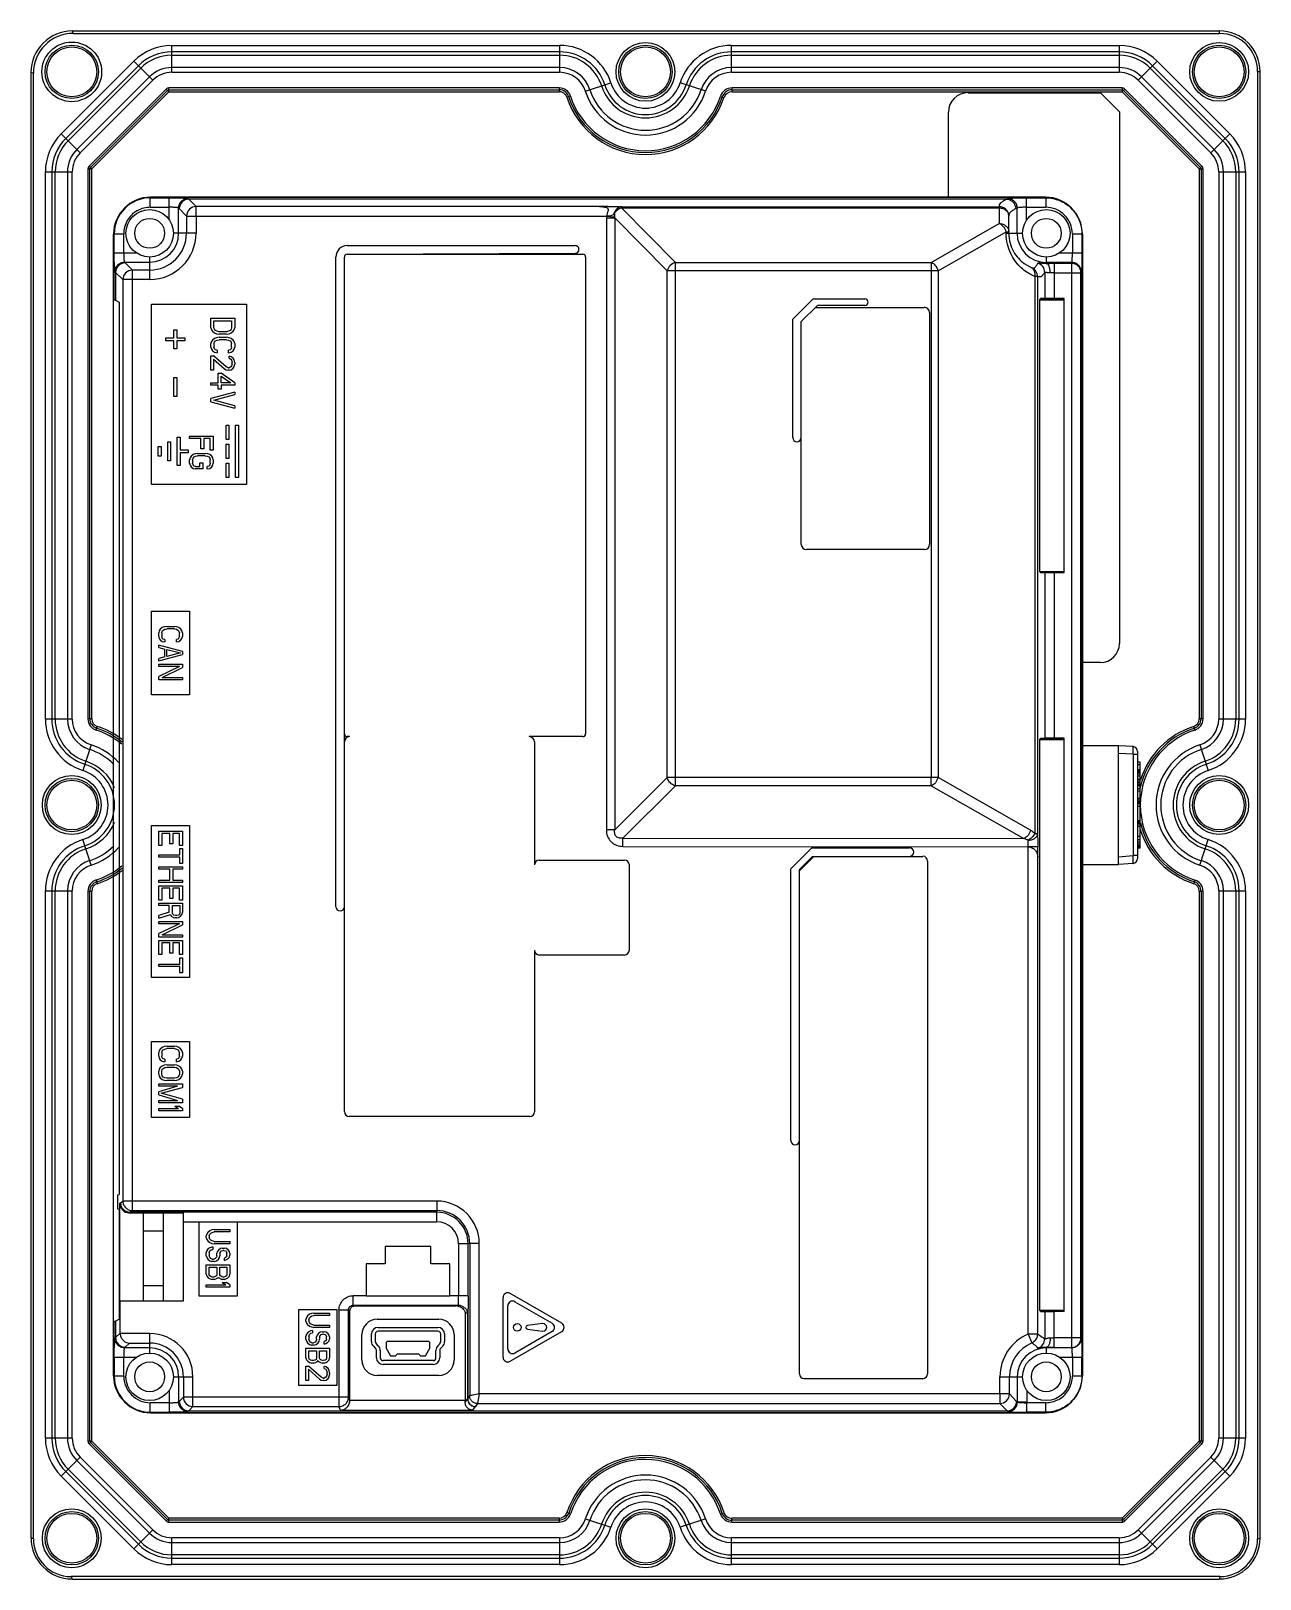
# Model space of a CAD drawing. Header units: millimetres. Extents: x 18 to 147, y 32 to 195.
import ezdxf

# ---------------------------------------------------------------- set-up
doc = ezdxf.new("R2010")
doc.units = ezdxf.units.MM
doc.header["$LTSCALE"] = 14.852079
doc.layers.get('0').update_dxf_attribs({"linetype": 'CONTINUOUS'})

msp = doc.modelspace()

# ---------------------------------------------------------------- linework, layer by layer
at = {"color": 7, "linetype": 'Continuous'}
for p, q in [((22.39, 194.47), (22.32, 194.72)), ((143.06, 194.72), (22.32, 194.72)), ((22.39, 194.47), (143.09, 194.47)), ((143.09, 194.47), (143.06, 194.72)), ((32.79, 190.37), (32.79, 193.21)), ((32.79, 193.21), (73.6, 193.21)), ((73.6, 192.53), (32.79, 192.53)), ((73.6, 193.21), (73.6, 190.37)), ((91.69, 190.37), (91.69, 193.21)), ((91.69, 193.21), (132.5, 193.21)), ((132.5, 192.53), (91.69, 192.53)), ((132.5, 193.21), (132.5, 190.37)), ((21.13, 183.9), (28.77, 191.54)), ((29.25, 191.06), (21.61, 183.41)), ((29.5, 190.81), (21.86, 183.16)), ((30.78, 189.54), (28.77, 191.54)), ((32.79, 192.17), (73.6, 192.17)), ((73.6, 190.88), (32.79, 190.88)), ((91.69, 192.17), (132.5, 192.17)), ((132.5, 190.88), (91.69, 190.88)), ((134.51, 189.54), (136.51, 191.54)), ((143.43, 183.16), (135.78, 190.81)), ((143.68, 183.41), (136.03, 191.06)), ((136.51, 191.54), (144.16, 183.9)), ((17.94, 190.35), (17.94, 36.06)), ((18.2, 190.28), (17.94, 190.35)), ((18.2, 35.95), (18.2, 190.28)), ((22.77, 182.25), (30.42, 189.89)), ((30.78, 189.54), (23.13, 181.89)), ((32.79, 190.37), (73.6, 190.37)), ((76.31, 188.39), (79.01, 189.26)), ((88.98, 188.39), (86.28, 189.26)), ((91.69, 190.37), (132.5, 190.37)), ((142.16, 181.89), (134.51, 189.54)), ((134.87, 189.89), (142.51, 182.25)), ((147.08, 190.47), (147.08, 35.97)), ((147.08, 190.47), (147.34, 190.44)), ((147.34, 36.02), (147.34, 190.44)), ((24.06, 180.49), (32.18, 188.61)), ((24.2, 180.35), (32.32, 188.47)), ((32.46, 188.32), (24.34, 180.21)), ((32.18, 188.61), (32.32, 188.47)), ((32.46, 188.32), (32.35, 188.43)), ((32.46, 188.52), (32.46, 188.72)), ((73.57, 188.72), (32.46, 188.72)), ((32.46, 188.52), (73.57, 188.52)), ((32.46, 188.32), (32.46, 188.51)), ((32.46, 188.32), (73.57, 188.32)), ((73.57, 188.72), (73.57, 188.32)), ((74.74, 187.87), (74.36, 187.75)), ((90.53, 187.83), (90.91, 187.71)), ((91.76, 188.32), (91.76, 188.72)), ((132.83, 188.72), (91.76, 188.72)), ((91.76, 188.52), (132.83, 188.52)), ((91.76, 188.32), (132.83, 188.32)), ((116.59, 188.22), (130.54, 188.22)), ((132.54, 186.22), (130.54, 188.22)), ((132.83, 188.72), (132.83, 188.32)), ((132.83, 188.32), (132.95, 188.45)), ((140.94, 180.21), (132.83, 188.32)), ((132.97, 188.47), (133.11, 188.61)), ((132.97, 188.47), (141.08, 180.35)), ((133.11, 188.61), (141.23, 180.49)), ((114.54, 177.22), (114.54, 186.18)), ((132.54, 186.22), (132.54, 130.23)), ((23.13, 181.89), (21.13, 183.9)), ((144.16, 183.9), (142.16, 181.89)), ((19.46, 122.27), (19.46, 179.88)), ((19.46, 179.88), (22.29, 179.88)), ((20.14, 179.88), (20.14, 122.27)), ((20.49, 122.27), (20.49, 179.88)), ((21.79, 179.88), (21.79, 122.27)), ((22.29, 122.27), (22.29, 179.88)), ((23.94, 180.21), (23.94, 122.29)), ((23.94, 180.21), (24.14, 180.21)), ((24.2, 180.35), (24.06, 180.49)), ((24.14, 122.29), (24.14, 180.21)), ((24.14, 180.21), (24.34, 180.21)), ((24.34, 180.21), (24.22, 180.33)), ((24.34, 122.29), (24.34, 180.21)), ((140.94, 180.21), (141.05, 180.32)), ((140.94, 180.21), (140.94, 122.29)), ((140.94, 180.21), (141.13, 180.21)), ((141.23, 180.49), (141.08, 180.35)), ((141.14, 180.21), (141.14, 122.29)), ((141.14, 180.21), (141.34, 180.21)), ((141.34, 122.29), (141.34, 180.21)), ((142.99, 179.88), (142.99, 122.27)), ((142.99, 179.88), (145.82, 179.88)), ((143.49, 122.27), (143.49, 179.88)), ((144.79, 179.88), (144.79, 122.27)), ((145.14, 122.27), (145.14, 179.88)), ((145.82, 179.88), (145.82, 122.27)), ((30.56, 177.21), (30.51, 177.16)), ((30.51, 176.16), (30.51, 177.16)), ((30.51, 177.16), (32.49, 177.16)), ((30.51, 176.16), (32.49, 176.16)), ((30.54, 177.22), (124.74, 177.22)), ((124.73, 177.21), (30.56, 177.21)), ((32.49, 174.86), (32.49, 177.16)), ((33.49, 173.42), (33.49, 176.09)), ((33.56, 176.02), (33.49, 176.09)), ((34.49, 177.09), (34.56, 177.02)), ((34.56, 177.02), (35.32, 176.24)), ((120.62, 177.02), (34.56, 177.02)), ((35.32, 175.24), (35.32, 176.24)), ((77.81, 176.24), (35.32, 176.24)), ((78.71, 176.24), (77.81, 176.24)), ((80.1, 176.09), (80.1, 176.22)), ((80.1, 176.22), (119.89, 176.22)), ((80.1, 176.09), (85.81, 170.36)), ((80.1, 176.09), (119.89, 176.09)), ((119.89, 176.22), (119.89, 176.09)), ((119.89, 176.09), (119.89, 174.45)), ((121.76, 173.42), (121.76, 176.09)), ((122.76, 174.81), (122.76, 177.16)), ((122.76, 177.16), (124.79, 177.16)), ((122.76, 176.16), (124.79, 176.16)), ((124.79, 177.16), (124.73, 177.21)), ((124.79, 177.16), (124.79, 176.16)), ((34.33, 175.24), (33.56, 176.02)), ((34.33, 175.24), (34.33, 173.42)), ((34.33, 175.24), (78.53, 175.24)), ((35.32, 175.24), (35.32, 173.43)), ((78.52, 175.05), (78.52, 110.61)), ((78.52, 175.05), (79.4, 175.05)), ((78.53, 175.24), (79.38, 175.16)), ((79.4, 175.05), (79.4, 110.61)), ((84.93, 169.48), (79.4, 175.05)), ((112.72, 170.36), (119.89, 174.45)), ((120.89, 174.72), (120.89, 175.22)), ((120.89, 173.57), (120.89, 174.72)), ((26.64, 53.12), (26.64, 173.32)), ((26.71, 173.36), (26.66, 173.31)), ((26.66, 173.31), (26.66, 166.47)), ((26.71, 171.38), (26.71, 173.36)), ((26.71, 173.36), (27.71, 173.36)), ((27.71, 171.38), (27.71, 173.36)), ((35.32, 173.42), (32.94, 173.42)), ((113.44, 169.48), (120.61, 173.58)), ((120.61, 173.42), (120.61, 173.58)), ((120.61, 173.58), (120.89, 173.58)), ((120.61, 173.42), (120.89, 173.42)), ((120.89, 173.42), (120.89, 173.58)), ((120.93, 173.42), (122.34, 173.42)), ((127.59, 173.36), (127.59, 171.34)), ((127.59, 173.36), (128.59, 173.36)), ((128.59, 173.36), (128.59, 171.34)), ((128.63, 173.31), (128.59, 173.36)), ((128.63, 53.14), (128.63, 173.31)), ((128.64, 173.32), (128.64, 53.12)), ((26.71, 171.38), (29.01, 171.38)), ((51.24, 172.12), (75.24, 172.12)), ((51.24, 171.22), (75.24, 171.33)), ((51.24, 171.22), (76.04, 171.22)), ((128.59, 171.34), (126.23, 171.34)), ((27.78, 170.38), (27.85, 170.3)), ((27.78, 170.38), (30.44, 170.38)), ((27.85, 170.3), (28.62, 169.54)), ((28.62, 70.52), (28.62, 169.54)), ((30.44, 169.54), (28.62, 169.54)), ((30.44, 169.54), (30.44, 170.92)), ((30.44, 168.54), (30.44, 169.54)), ((50.04, 102.52), (50.04, 170.92)), ((50.94, 80.95), (50.94, 170.92)), ((76.34, 170.92), (76.34, 120.72)), ((85.81, 115.24), (85.81, 170.36)), ((85.81, 170.36), (112.72, 170.36)), ((112.72, 170.36), (112.72, 116.11)), ((122.51, 170.24), (123.31, 169.79)), ((124.84, 170.92), (124.84, 170.35)), ((124.84, 170.25), (124.84, 170.35)), ((127.53, 170.35), (124.84, 170.35)), ((125.68, 170.26), (125.68, 166.55)), ((125.68, 170.26), (127.51, 170.26)), ((127.5, 170.26), (127.5, 56.11)), ((26.85, 169.3), (26.78, 169.38)), ((26.85, 169.3), (26.85, 166.37)), ((27.62, 168.54), (26.85, 169.3)), ((27.62, 168.54), (27.62, 71.52)), ((30.44, 168.54), (27.62, 168.54)), ((84.93, 116.11), (84.93, 169.48)), ((113.44, 169.48), (84.93, 169.48)), ((113.44, 169.48), (113.44, 116.11)), ((123.64, 168.87), (123.63, 110.22)), ((123.92, 168.87), (123.63, 168.87)), ((123.92, 168.87), (123.92, 110.22)), ((124.68, 169.31), (124.68, 166.55)), ((125.68, 169.26), (128.49, 169.26)), ((128.49, 57.11), (128.49, 169.26)), ((26.66, 166.47), (26.85, 166.37)), ((26.85, 166.37), (27.24, 166.17)), ((100.29, 166.52), (98.14, 164.38)), ((100.29, 166.52), (105.74, 166.52)), ((124.22, 166.52), (124.13, 166.43)), ((124.13, 166.43), (124.13, 137.82)), ((124.13, 166.43), (126.71, 166.43)), ((124.68, 166.55), (124.22, 166.54)), ((124.22, 166.52), (124.22, 166.54)), ((124.22, 166.52), (126.71, 166.52)), ((125.68, 166.55), (124.68, 166.55)), ((126.71, 166.55), (125.68, 166.55)), ((126.71, 137.7), (126.71, 166.55)), ((27.24, 166.17), (27.24, 72.22)), ((30.64, 146.97), (30.64, 165.97)), ((30.64, 165.97), (40.64, 165.97)), ((40.64, 165.97), (40.64, 146.97)), ((99.04, 164.12), (100.74, 165.82)), ((100.56, 165.62), (111.99, 165.62)), ((105.74, 165.82), (100.74, 165.82)), ((112.54, 165.08), (112.54, 140.66)), ((32.99, 162.4), (32.99, 163.25)), ((32.99, 163.25), (33.29, 163.25)), ((33.29, 163.25), (33.29, 162.4)), ((36.89, 163.47), (36.89, 164.47)), ((36.89, 164.47), (39.39, 164.47)), ((36.89, 163.47), (36.95, 163.27)), ((36.95, 163.27), (37.05, 163.1)), ((37.05, 163.1), (37.26, 162.93)), ((37.21, 163.47), (37.21, 164.22)), ((37.21, 164.22), (39.07, 164.22)), ((37.26, 163.31), (37.21, 163.47)), ((37.37, 163.18), (37.26, 163.31)), ((37.53, 163.1), (37.37, 163.18)), ((37.74, 163.06), (37.53, 163.1)), ((38.54, 163.06), (37.74, 163.06)), ((38.75, 163.1), (38.54, 163.06)), ((38.91, 163.18), (38.75, 163.1)), ((39.02, 163.31), (38.91, 163.18)), ((39.07, 163.47), (39.02, 163.31)), ((39.02, 162.93), (39.23, 163.1)), ((39.07, 164.22), (39.07, 163.47)), ((39.23, 163.1), (39.34, 163.27)), ((39.34, 163.27), (39.39, 163.47)), ((39.39, 164.47), (39.39, 163.47)), ((98.14, 151.92), (98.14, 164.38)), ((99.04, 140.66), (99.04, 164.12)), ((32.14, 162.1), (32.14, 162.4)), ((32.14, 162.4), (32.99, 162.4)), ((32.99, 162.1), (32.14, 162.1)), ((32.99, 161.25), (32.99, 162.1)), ((33.29, 162.4), (34.14, 162.4)), ((33.29, 162.1), (33.29, 161.25)), ((34.14, 162.1), (33.29, 162.1)), ((34.14, 162.4), (34.14, 162.1)), ((36.95, 162.02), (36.89, 161.81)), ((36.89, 161.43), (36.89, 161.81)), ((36.89, 161.43), (36.95, 161.22)), ((37.05, 162.18), (36.95, 162.02)), ((37.26, 162.35), (37.05, 162.18)), ((37.21, 161.81), (37.26, 161.97)), ((37.21, 161.81), (37.21, 161.43)), ((37.26, 161.27), (37.21, 161.43)), ((37.26, 162.93), (37.48, 162.85)), ((37.48, 162.43), (37.26, 162.35)), ((37.26, 161.97), (37.37, 162.1)), ((37.37, 162.1), (37.53, 162.18)), ((37.48, 162.85), (37.74, 162.81)), ((37.74, 162.47), (37.48, 162.43)), ((37.53, 162.18), (37.74, 162.22)), ((38.54, 162.81), (37.74, 162.81)), ((37.74, 162.47), (38.54, 162.47)), ((38.54, 162.22), (37.74, 162.22)), ((38.54, 162.81), (38.81, 162.85)), ((38.81, 162.43), (38.54, 162.47)), ((38.54, 162.22), (38.75, 162.18)), ((38.75, 162.18), (38.91, 162.1)), ((38.81, 162.85), (39.02, 162.93)), ((39.02, 162.35), (38.81, 162.43)), ((38.91, 162.1), (39.02, 161.97)), ((39.23, 162.18), (39.02, 162.35)), ((39.02, 161.97), (39.07, 161.81)), ((39.07, 161.43), (39.02, 161.27)), ((39.07, 161.43), (39.07, 161.81)), ((39.34, 162.02), (39.23, 162.18)), ((39.39, 161.81), (39.34, 162.02)), ((39.34, 161.22), (39.39, 161.43)), ((39.39, 161.81), (39.39, 161.43)), ((33.29, 161.25), (32.99, 161.25)), ((36.89, 159.02), (36.89, 160.52)), ((36.89, 160.52), (37.16, 160.52)), ((36.95, 161.22), (37.05, 161.06)), ((37.05, 161.06), (37.26, 160.89)), ((38.49, 159.35), (37.16, 160.52)), ((37.16, 160.18), (37.16, 159.02)), ((37.16, 160.18), (38.33, 159.14)), ((37.37, 161.14), (37.26, 161.27)), ((37.26, 160.89), (37.53, 160.85)), ((37.53, 161.1), (37.37, 161.14)), ((37.53, 161.1), (37.53, 160.85)), ((38.91, 161.14), (38.75, 161.1)), ((38.75, 160.85), (38.75, 161.1)), ((38.75, 160.85), (39.02, 160.89)), ((38.81, 160.27), (38.81, 160.47)), ((39.02, 160.43), (38.81, 160.47)), ((38.81, 160.27), (38.97, 160.18)), ((39.02, 161.27), (38.91, 161.14)), ((38.97, 160.18), (39.07, 160.06)), ((39.02, 160.89), (39.23, 161.06)), ((39.23, 160.27), (39.02, 160.43)), ((39.07, 160.06), (39.13, 159.85)), ((39.13, 159.68), (39.13, 159.85)), ((39.23, 161.06), (39.34, 161.22)), ((39.34, 160.1), (39.23, 160.27)), ((39.39, 159.81), (39.34, 160.1)), ((39.39, 159.81), (39.39, 159.64)), ((32.99, 156.25), (32.99, 158.25)), ((32.99, 158.25), (33.29, 158.25)), ((33.29, 158.25), (33.29, 156.25)), ((37.16, 159.02), (36.89, 159.02)), ((37.64, 157.68), (37.64, 158.68)), ((37.64, 158.68), (37.96, 158.68)), ((39.39, 157.68), (37.96, 158.68)), ((37.96, 157.68), (37.96, 158.39)), ((37.96, 158.39), (38.97, 157.68)), ((38.33, 159.14), (38.49, 159.06)), ((38.7, 159.27), (38.49, 159.35)), ((38.49, 159.06), (38.7, 159.02)), ((38.7, 159.27), (38.81, 159.27)), ((38.81, 159.02), (38.7, 159.02)), ((38.97, 159.35), (38.81, 159.27)), ((38.81, 159.02), (39.02, 159.06)), ((39.07, 159.47), (38.97, 159.35)), ((39.02, 159.06), (39.23, 159.22)), ((39.13, 159.68), (39.07, 159.47)), ((39.23, 159.22), (39.34, 159.39)), ((39.34, 159.39), (39.39, 159.64)), ((36.89, 157.43), (36.89, 157.68)), ((36.89, 157.68), (37.64, 157.68)), ((37.64, 157.43), (36.89, 157.43)), ((39.39, 156.68), (36.89, 156.02)), ((37.64, 157.02), (37.64, 157.43)), ((37.96, 157.02), (37.64, 157.02)), ((38.97, 157.68), (37.96, 157.68)), ((37.96, 157.43), (37.96, 157.02)), ((39.39, 157.43), (37.96, 157.43)), ((39.39, 157.68), (39.39, 157.43)), ((39.39, 156.68), (39.39, 156.43)), ((33.29, 156.25), (32.99, 156.25)), ((36.89, 155.68), (36.89, 156.02)), ((36.89, 155.68), (39.39, 155.02)), ((37.21, 155.85), (39.39, 156.43)), ((39.39, 155.27), (37.21, 155.85)), ((39.39, 155.27), (39.39, 155.02)), ((38.49, 151.72), (38.49, 153.22)), ((38.49, 153.22), (38.79, 153.22)), ((38.79, 153.22), (38.79, 151.72)), ((39.49, 147.72), (39.49, 153.22)), ((39.49, 153.22), (39.79, 153.22)), ((39.79, 153.22), (39.79, 147.72)), ((33.34, 148.97), (33.34, 151.97)), ((33.34, 151.97), (33.64, 151.97)), ((33.64, 151.97), (33.64, 150.62)), ((34.64, 151.82), (34.64, 152.07)), ((34.64, 152.07), (37.14, 152.07)), ((35.81, 151.82), (34.64, 151.82)), ((35.81, 150.74), (35.81, 151.82)), ((36.13, 151.82), (36.13, 150.74)), ((36.82, 151.82), (36.13, 151.82)), ((36.82, 150.57), (36.82, 151.82)), ((37.14, 152.07), (37.14, 150.57)), ((38.79, 151.72), (38.49, 151.72)), ((31.34, 149.97), (31.34, 150.97)), ((31.34, 150.97), (31.64, 150.97)), ((31.64, 149.97), (31.34, 149.97)), ((31.64, 150.97), (31.64, 149.97)), ((32.34, 149.47), (32.34, 151.47)), ((32.34, 151.47), (32.64, 151.47)), ((32.64, 151.47), (32.64, 149.47)), ((33.64, 150.62), (34.49, 150.62)), ((33.64, 150.32), (33.64, 148.97)), ((34.49, 150.32), (33.64, 150.32)), ((34.49, 150.62), (34.49, 150.32)), ((35.01, 150.12), (34.8, 149.95)), ((35.23, 150.2), (35.01, 150.12)), ((35.49, 150.24), (35.23, 150.2)), ((35.28, 149.95), (35.49, 149.99)), ((35.49, 150.24), (36.29, 150.24)), ((36.29, 149.99), (35.49, 149.99)), ((36.13, 150.74), (35.81, 150.74)), ((36.56, 150.2), (36.29, 150.24)), ((36.29, 149.99), (36.5, 149.95)), ((36.77, 150.12), (36.56, 150.2)), ((36.98, 149.95), (36.77, 150.12)), ((37.14, 150.57), (36.82, 150.57)), ((38.49, 149.72), (38.49, 151.22)), ((38.49, 151.22), (38.79, 151.22)), ((38.79, 151.22), (38.79, 149.72)), ((32.64, 149.47), (32.34, 149.47)), ((33.64, 148.97), (33.34, 148.97)), ((34.7, 149.78), (34.64, 149.57)), ((34.64, 149.2), (34.64, 149.57)), ((34.64, 149.2), (34.7, 148.99)), ((34.8, 149.95), (34.7, 149.78)), ((34.7, 148.99), (34.8, 148.82)), ((34.8, 148.82), (35.01, 148.66)), ((34.96, 149.57), (35.01, 149.74)), ((34.96, 149.57), (34.96, 149.2)), ((35.01, 149.03), (34.96, 149.2)), ((35.01, 149.74), (35.12, 149.87)), ((35.12, 148.91), (35.01, 149.03)), ((35.01, 148.66), (35.23, 148.62)), ((35.12, 149.87), (35.28, 149.95)), ((35.28, 148.87), (35.12, 148.91)), ((36.03, 148.62), (35.23, 148.62)), ((35.28, 148.87), (35.71, 148.87)), ((35.71, 148.87), (35.71, 149.24)), ((35.71, 149.24), (36.03, 149.24)), ((36.03, 149.24), (36.03, 148.62)), ((36.5, 149.95), (36.66, 149.87)), ((36.66, 148.91), (36.5, 148.87)), ((36.5, 148.62), (36.5, 148.87)), ((36.5, 148.62), (36.77, 148.66)), ((36.66, 149.87), (36.77, 149.74)), ((36.77, 149.03), (36.66, 148.91)), ((36.77, 149.74), (36.82, 149.57)), ((36.82, 149.2), (36.77, 149.03)), ((36.77, 148.66), (36.98, 148.82)), ((36.82, 149.2), (36.82, 149.57)), ((37.09, 149.78), (36.98, 149.95)), ((36.98, 148.82), (37.09, 148.99)), ((37.14, 149.57), (37.09, 149.78)), ((37.09, 148.99), (37.14, 149.2)), ((37.14, 149.57), (37.14, 149.2)), ((38.79, 149.72), (38.49, 149.72)), ((38.49, 147.72), (38.49, 149.22)), ((38.49, 149.22), (38.79, 149.22)), ((38.79, 149.22), (38.79, 147.72)), ((40.64, 146.97), (30.64, 146.97)), ((38.79, 147.72), (38.49, 147.72)), ((39.79, 147.72), (39.49, 147.72)), ((112.01, 140.12), (99.58, 140.12)), ((124.13, 137.82), (126.71, 137.82)), ((124.13, 137.82), (124.22, 137.72)), ((124.22, 137.72), (126.71, 137.72)), ((124.22, 137.71), (124.22, 137.72)), ((124.22, 137.71), (124.68, 137.7)), ((124.68, 137.7), (125.68, 137.7)), ((124.68, 137.7), (124.68, 120.25)), ((126.71, 137.7), (125.68, 137.7)), ((125.68, 137.7), (125.68, 120.25)), ((30.64, 124.82), (30.64, 133.62)), ((30.64, 133.62), (34.64, 133.62)), ((34.64, 133.62), (34.64, 124.82)), ((31.45, 131.57), (31.39, 131.36)), ((31.39, 130.98), (31.39, 131.36)), ((31.39, 130.98), (31.45, 130.77)), ((31.55, 131.73), (31.45, 131.57)), ((31.45, 130.77), (31.55, 130.61)), ((31.76, 131.9), (31.55, 131.73)), ((31.55, 130.61), (31.76, 130.44)), ((31.71, 131.36), (31.76, 131.52)), ((31.71, 131.36), (31.71, 130.98)), ((31.76, 130.82), (31.71, 130.98)), ((31.98, 131.98), (31.76, 131.9)), ((31.76, 131.52), (31.87, 131.65)), ((31.87, 130.69), (31.76, 130.82)), ((31.76, 130.44), (32.03, 130.4)), ((31.87, 131.65), (32.03, 131.73)), ((32.03, 130.65), (31.87, 130.69)), ((32.24, 132.02), (31.98, 131.98)), ((32.03, 131.73), (32.24, 131.77)), ((32.03, 130.65), (32.03, 130.4)), ((32.24, 132.02), (33.04, 132.02)), ((33.04, 131.77), (32.24, 131.77)), ((33.31, 131.98), (33.04, 132.02)), ((33.04, 131.77), (33.25, 131.73)), ((33.25, 131.73), (33.41, 131.65)), ((33.41, 130.69), (33.25, 130.65)), ((33.25, 130.4), (33.25, 130.65)), ((33.25, 130.4), (33.52, 130.44)), ((33.52, 131.9), (33.31, 131.98)), ((33.41, 131.65), (33.52, 131.52)), ((33.52, 130.82), (33.41, 130.69)), ((33.73, 131.73), (33.52, 131.9)), ((33.52, 131.52), (33.57, 131.36)), ((33.57, 130.98), (33.52, 130.82)), ((33.52, 130.44), (33.73, 130.61)), ((33.57, 130.98), (33.57, 131.36)), ((33.84, 131.57), (33.73, 131.73)), ((33.73, 130.61), (33.84, 130.77)), ((33.89, 131.36), (33.84, 131.57)), ((33.84, 130.77), (33.89, 130.98)), ((33.89, 131.36), (33.89, 130.98)), ((31.39, 129.82), (31.39, 130.07)), ((33.89, 129.4), (31.39, 130.07)), ((31.39, 129.82), (32.03, 129.65)), ((31.39, 128.4), (33.89, 129.07)), ((32.03, 128.82), (31.39, 128.65)), ((32.03, 128.82), (32.03, 129.65)), ((32.24, 128.86), (32.24, 129.61)), ((32.24, 129.61), (33.68, 129.23)), ((33.68, 129.23), (32.24, 128.86)), ((33.89, 129.4), (33.89, 129.07)), ((31.39, 128.4), (31.39, 128.65)), ((31.39, 127.82), (31.39, 128.07)), ((31.39, 128.07), (33.89, 128.07)), ((33.57, 127.82), (31.39, 126.77)), ((33.57, 127.82), (31.39, 127.82)), ((31.76, 126.65), (33.89, 127.69)), ((33.89, 128.07), (33.89, 127.69)), ((130.53, 128.22), (128.64, 128.22)), ((31.39, 126.4), (31.39, 126.77)), ((33.89, 126.4), (31.39, 126.4)), ((31.76, 126.65), (33.89, 126.65)), ((33.89, 126.65), (33.89, 126.4)), ((34.64, 124.82), (30.64, 124.82)), ((22.29, 122.27), (19.46, 122.27)), ((24.34, 122.29), (23.94, 122.29)), ((141.34, 122.29), (140.94, 122.29)), ((145.82, 122.27), (142.99, 122.27)), ((24.79, 121.12), (24.92, 121.5)), ((140.49, 121.12), (140.37, 121.5)), ((24.27, 119.56), (23.41, 116.86)), ((51.49, 120.42), (51.24, 120.42)), ((76.04, 120.42), (70.41, 120.42)), ((70.94, 119.89), (70.94, 106.91)), ((124.22, 120.22), (124.13, 120.13)), ((124.13, 120.13), (126.71, 120.13)), ((124.13, 120.13), (124.13, 60.02)), ((124.68, 120.25), (124.22, 120.24)), ((124.22, 120.22), (124.22, 120.24)), ((124.22, 120.22), (126.71, 120.22)), ((125.68, 120.25), (124.68, 120.25)), ((126.71, 120.25), (125.68, 120.25)), ((126.71, 59.9), (126.71, 120.25)), ((132.44, 119.47), (128.64, 119.47)), ((133.98, 119.37), (132.44, 119.47)), ((132.44, 106.97), (132.44, 119.47)), ((141.01, 119.56), (141.88, 116.86)), ((133.98, 118.57), (132.44, 118.64)), ((133.98, 118.57), (134.44, 118.57)), ((133.98, 118.57), (133.98, 107.9)), ((134.44, 118.87), (134.44, 107.58)), ((134.74, 117.72), (134.44, 117.72)), ((134.74, 117.47), (134.44, 117.47)), ((134.74, 108.68), (134.74, 117.72)), ((84.93, 116.11), (79.4, 110.61)), ((112.72, 116.11), (84.93, 116.11)), ((113.44, 116.11), (112.72, 116.11)), ((112.72, 115.23), (112.72, 116.11)), ((123.19, 110.56), (113.44, 116.11)), ((134.74, 116.92), (134.44, 116.92)), ((134.74, 116.88), (134.44, 116.88)), ((134.74, 116.8), (134.44, 116.8)), ((134.74, 116.63), (134.44, 116.63)), ((134.74, 116.47), (134.44, 116.47)), ((134.74, 116.26), (134.44, 116.26)), ((134.74, 115.92), (134.44, 115.92)), ((80.27, 109.73), (85.81, 115.24)), ((112.72, 115.23), (85.81, 115.24)), ((112.72, 115.23), (122.48, 109.7)), ((134.74, 115.72), (134.44, 115.72)), ((134.74, 115.55), (134.44, 115.55)), ((134.74, 115.38), (134.44, 115.38)), ((134.74, 115.3), (134.44, 115.3)), ((134.74, 115.26), (134.44, 115.26)), ((134.74, 114.92), (134.44, 114.92)), ((134.74, 114.67), (134.44, 114.67)), ((134.74, 113.92), (134.44, 113.92)), ((134.74, 113.72), (134.44, 113.72)), ((134.74, 113.55), (134.44, 113.55)), ((134.74, 113.42), (134.44, 113.42)), ((134.74, 113.38), (134.44, 113.38)), ((134.74, 113.34), (134.44, 113.34)), ((134.74, 113.05), (134.44, 113.05)), ((30.64, 95.07), (30.64, 111.07)), ((30.64, 111.07), (34.64, 111.07)), ((34.64, 111.07), (34.64, 95.07)), ((134.74, 111.55), (134.44, 111.55)), ((134.74, 111.47), (134.44, 111.47)), ((134.74, 111.38), (134.44, 111.38)), ((134.74, 111.34), (134.44, 111.34)), ((134.74, 111.22), (134.44, 111.22)), ((134.74, 110.97), (134.44, 110.97)), ((24.27, 106.89), (23.41, 109.59)), ((31.39, 108.97), (31.39, 110.47)), ((31.39, 110.47), (33.89, 110.47)), ((31.71, 110.22), (31.71, 108.97)), ((32.56, 110.22), (31.71, 110.22)), ((32.56, 109.14), (32.56, 110.22)), ((32.88, 110.22), (32.88, 109.14)), ((33.57, 110.22), (32.88, 110.22)), ((33.57, 108.97), (33.57, 110.22)), ((33.89, 110.47), (33.89, 108.97)), ((79.4, 110.61), (78.52, 110.61)), ((80.27, 108.87), (80.27, 109.74)), ((80.27, 109.73), (122.48, 109.7)), ((123.63, 110.22), (123.92, 110.22)), ((134.74, 109.92), (134.44, 109.92)), ((134.74, 109.55), (134.44, 109.55)), ((134.74, 109.31), (134.44, 109.31)), ((141.01, 106.89), (141.88, 109.59)), ((31.71, 108.97), (31.39, 108.97)), ((31.39, 107.72), (31.39, 107.97)), ((31.39, 107.97), (33.63, 107.97)), ((33.63, 107.72), (31.39, 107.72)), ((32.88, 109.14), (32.56, 109.14)), ((33.89, 108.97), (33.57, 108.97)), ((33.63, 107.97), (33.63, 108.64)), ((33.63, 108.64), (33.89, 108.64)), ((33.63, 107.06), (33.63, 107.72)), ((33.89, 108.64), (33.89, 107.06)), ((80.27, 108.87), (122.94, 108.82)), ((100.15, 108.72), (97.94, 106.51)), ((98.84, 106.42), (100.24, 107.82)), ((100.37, 107.82), (98.84, 106.29)), ((100.15, 108.72), (110.44, 108.72)), ((100.24, 107.82), (111.84, 107.82)), ((123.94, 108.82), (122.94, 108.82)), ((122.94, 57.52), (122.94, 108.82)), ((123.94, 107.74), (123.94, 108.82)), ((123.94, 57.52), (123.94, 107.74)), ((132.44, 107.77), (133.98, 107.9)), ((134.44, 107.9), (133.98, 107.9)), ((134.74, 109.1), (134.44, 109.1)), ((134.74, 108.93), (134.44, 108.93)), ((134.74, 108.77), (134.44, 108.77)), ((134.74, 108.68), (134.44, 108.68)), ((31.39, 106.47), (31.39, 106.72)), ((31.39, 106.72), (33.89, 106.72)), ((32.56, 106.47), (31.39, 106.47)), ((32.56, 105.31), (32.56, 106.47)), ((32.88, 106.47), (32.88, 105.31)), ((33.89, 106.47), (32.88, 106.47)), ((33.89, 107.06), (33.63, 107.06)), ((33.89, 106.72), (33.89, 106.47)), ((71.45, 107.42), (80.44, 107.42)), ((80.94, 106.92), (80.94, 97.97)), ((97.94, 77.91), (97.94, 106.51)), ((98.84, 53.33), (98.84, 106.42)), ((112.34, 107.32), (112.34, 53.32)), ((128.64, 106.97), (132.44, 106.97)), ((133.98, 107.08), (132.44, 106.97)), ((24.79, 105.33), (24.91, 104.95)), ((31.39, 105.06), (31.39, 105.31)), ((31.39, 105.31), (32.56, 105.31)), ((33.89, 105.06), (31.39, 105.06)), ((31.39, 103.22), (31.39, 104.72)), ((31.39, 104.72), (33.89, 104.72)), ((31.71, 104.47), (31.71, 103.22)), ((32.56, 104.47), (31.71, 104.47)), ((32.56, 103.39), (32.56, 104.47)), ((32.88, 105.31), (33.89, 105.31)), ((32.88, 104.47), (32.88, 103.39)), ((33.57, 104.47), (32.88, 104.47)), ((33.57, 103.22), (33.57, 104.47)), ((33.89, 105.31), (33.89, 105.06)), ((33.89, 104.72), (33.89, 103.22)), ((140.49, 105.33), (140.37, 104.95)), ((19.46, 46.57), (19.46, 104.18)), ((19.46, 104.18), (22.29, 104.18)), ((20.14, 104.18), (20.14, 46.57)), ((20.49, 46.57), (20.49, 104.18)), ((21.79, 104.18), (21.79, 46.57)), ((22.29, 46.57), (22.29, 104.18)), ((23.94, 104.16), (23.94, 46.24)), ((23.94, 104.16), (24.34, 104.16)), ((24.14, 46.24), (24.14, 104.16)), ((24.34, 46.24), (24.34, 104.16)), ((31.71, 103.22), (31.39, 103.22)), ((31.39, 102.64), (31.39, 102.89)), ((31.39, 102.89), (33.89, 102.89)), ((32.88, 103.39), (32.56, 103.39)), ((33.89, 103.22), (33.57, 103.22)), ((33.89, 102.89), (33.89, 101.89)), ((140.94, 104.16), (141.34, 104.16)), ((140.94, 104.16), (140.94, 46.24)), ((141.14, 104.16), (141.14, 46.24)), ((141.34, 46.24), (141.34, 104.16)), ((142.99, 104.18), (145.82, 104.18)), ((142.99, 104.18), (142.99, 46.57)), ((143.49, 46.57), (143.49, 104.18)), ((144.79, 104.18), (144.79, 46.57)), ((145.14, 46.57), (145.14, 104.18)), ((145.82, 104.18), (145.82, 46.57)), ((32.51, 102.64), (31.39, 102.64)), ((32.51, 101.93), (31.39, 101.6)), ((31.39, 101.31), (32.62, 101.68)), ((31.39, 101.31), (31.39, 101.6)), ((32.51, 101.93), (32.51, 102.64)), ((32.62, 101.68), (32.72, 101.52)), ((32.72, 101.52), (32.94, 101.39)), ((32.83, 101.85), (32.83, 102.64)), ((32.83, 102.64), (33.63, 102.64)), ((32.88, 101.72), (32.83, 101.85)), ((32.99, 101.64), (32.88, 101.72)), ((32.94, 101.39), (33.09, 101.35)), ((33.15, 101.6), (32.99, 101.64)), ((33.31, 101.35), (33.09, 101.35)), ((33.31, 101.6), (33.15, 101.6)), ((33.47, 101.64), (33.31, 101.6)), ((33.31, 101.35), (33.47, 101.39)), ((33.57, 101.72), (33.47, 101.64)), ((33.47, 101.39), (33.68, 101.52)), ((33.63, 101.85), (33.57, 101.72)), ((33.63, 102.64), (33.63, 101.85)), ((33.68, 101.52), (33.84, 101.68)), ((33.84, 101.68), (33.89, 101.89)), ((31.39, 100.72), (31.39, 100.97)), ((31.39, 100.97), (33.89, 100.97)), ((33.57, 100.72), (31.39, 99.68)), ((33.57, 100.72), (31.39, 100.72)), ((31.39, 99.31), (31.39, 99.68)), ((31.76, 99.56), (33.89, 100.6)), ((31.76, 99.56), (33.89, 99.56)), ((33.89, 100.97), (33.89, 100.6)), ((33.89, 99.56), (33.89, 99.31)), ((33.89, 99.31), (31.39, 99.31)), ((31.39, 97.47), (31.39, 98.97)), ((31.39, 98.97), (33.89, 98.97)), ((31.71, 98.72), (31.71, 97.47)), ((32.56, 98.72), (31.71, 98.72)), ((32.56, 97.64), (32.56, 98.72)), ((32.88, 98.72), (32.88, 97.64)), ((33.57, 98.72), (32.88, 98.72)), ((33.57, 97.47), (33.57, 98.72)), ((33.89, 98.97), (33.89, 97.47)), ((70.94, 97.95), (70.94, 80.91)), ((31.71, 97.47), (31.39, 97.47)), ((31.39, 96.22), (31.39, 96.47)), ((31.39, 96.47), (33.63, 96.47)), ((33.63, 96.22), (31.39, 96.22)), ((32.88, 97.64), (32.56, 97.64)), ((33.89, 97.47), (33.57, 97.47)), ((33.63, 96.47), (33.63, 97.14)), ((33.63, 97.14), (33.89, 97.14)), ((33.63, 95.56), (33.63, 96.22)), ((33.89, 97.14), (33.89, 95.56)), ((80.4, 97.42), (71.47, 97.42)), ((34.64, 95.07), (30.64, 95.07)), ((33.89, 95.56), (33.63, 95.56)), ((30.64, 80.32), (30.64, 88.32)), ((30.64, 88.32), (34.64, 88.32)), ((34.64, 88.32), (34.64, 80.32)), ((31.45, 87.37), (31.39, 87.16)), ((31.39, 86.78), (31.39, 87.16)), ((31.39, 86.78), (31.45, 86.57)), ((31.55, 87.53), (31.45, 87.37)), ((31.45, 86.57), (31.55, 86.41)), ((31.76, 87.7), (31.55, 87.53)), ((31.55, 86.41), (31.76, 86.24)), ((31.71, 87.16), (31.76, 87.32)), ((31.71, 87.16), (31.71, 86.78)), ((31.76, 86.62), (31.71, 86.78)), ((31.98, 87.78), (31.76, 87.7)), ((31.76, 87.32), (31.87, 87.45)), ((31.87, 86.49), (31.76, 86.62)), ((31.87, 87.45), (32.03, 87.53)), ((32.03, 86.45), (31.87, 86.49)), ((32.24, 87.82), (31.98, 87.78)), ((32.03, 87.53), (32.24, 87.57)), ((32.03, 86.45), (32.03, 86.2)), ((32.24, 87.82), (33.04, 87.82)), ((33.04, 87.57), (32.24, 87.57)), ((33.31, 87.78), (33.04, 87.82)), ((33.04, 87.57), (33.25, 87.53)), ((33.25, 87.53), (33.41, 87.45)), ((33.41, 86.49), (33.25, 86.45)), ((33.25, 86.2), (33.25, 86.45)), ((33.52, 87.7), (33.31, 87.78)), ((33.41, 87.45), (33.52, 87.32)), ((33.52, 86.62), (33.41, 86.49)), ((33.73, 87.53), (33.52, 87.7)), ((33.52, 87.32), (33.57, 87.16)), ((33.57, 86.78), (33.52, 86.62)), ((33.52, 86.24), (33.73, 86.41)), ((33.57, 86.78), (33.57, 87.16)), ((33.84, 87.37), (33.73, 87.53)), ((33.73, 86.41), (33.84, 86.57)), ((33.89, 87.16), (33.84, 87.37)), ((33.84, 86.57), (33.89, 86.78)), ((33.89, 87.16), (33.89, 86.78)), ((31.45, 85.41), (31.39, 85.2)), ((31.39, 84.87), (31.39, 85.2)), ((31.39, 84.87), (31.45, 84.66)), ((31.55, 85.57), (31.45, 85.41)), ((31.76, 85.74), (31.55, 85.57)), ((31.71, 85.2), (31.76, 85.37)), ((31.71, 84.87), (31.71, 85.2)), ((31.76, 84.7), (31.71, 84.87)), ((31.76, 86.24), (32.03, 86.2)), ((31.98, 85.82), (31.76, 85.74)), ((31.76, 85.37), (31.87, 85.49)), ((31.87, 85.49), (32.03, 85.57)), ((32.24, 85.87), (31.98, 85.82)), ((32.03, 85.57), (32.24, 85.62)), ((32.24, 85.87), (33.04, 85.87)), ((32.24, 85.62), (33.04, 85.62)), ((33.31, 85.82), (33.04, 85.87)), ((33.04, 85.62), (33.25, 85.57)), ((33.25, 86.2), (33.52, 86.24)), ((33.25, 85.57), (33.41, 85.49)), ((33.52, 85.74), (33.31, 85.82)), ((33.41, 85.49), (33.52, 85.37)), ((33.73, 85.57), (33.52, 85.74)), ((33.52, 85.37), (33.57, 85.2)), ((33.57, 84.87), (33.52, 84.7)), ((33.57, 85.2), (33.57, 84.87)), ((33.84, 85.41), (33.73, 85.57)), ((33.89, 85.2), (33.84, 85.41)), ((33.84, 84.66), (33.89, 84.87)), ((33.89, 85.2), (33.89, 84.87)), ((31.39, 83.62), (31.39, 83.87)), ((31.39, 83.87), (33.89, 83.87)), ((33.36, 83.62), (31.39, 83.62)), ((33.36, 83.62), (31.39, 83.03)), ((31.45, 84.66), (31.55, 84.49)), ((31.55, 84.49), (31.76, 84.32)), ((31.66, 82.87), (33.89, 83.49)), ((31.87, 84.57), (31.76, 84.7)), ((31.76, 84.32), (31.98, 84.24)), ((32.03, 84.49), (31.87, 84.57)), ((31.98, 84.24), (32.24, 84.2)), ((32.24, 84.45), (32.03, 84.49)), ((33.04, 84.45), (32.24, 84.45)), ((33.04, 84.2), (32.24, 84.2)), ((33.25, 84.49), (33.04, 84.45)), ((33.04, 84.2), (33.31, 84.24)), ((33.41, 84.57), (33.25, 84.49)), ((33.31, 84.24), (33.52, 84.32)), ((33.52, 84.7), (33.41, 84.57)), ((33.52, 84.32), (33.73, 84.49)), ((33.73, 84.49), (33.84, 84.66)), ((33.89, 83.87), (33.89, 83.49)), ((31.39, 82.7), (31.39, 83.03)), ((31.39, 82.7), (33.36, 82.12)), ((31.39, 81.87), (31.39, 82.12)), ((31.39, 82.12), (33.36, 82.12)), ((33.89, 81.87), (31.39, 81.87)), ((33.89, 82.24), (31.66, 82.87)), ((33.09, 81.53), (33.47, 81.28)), ((33.09, 81.53), (33.52, 81.53)), ((33.89, 81.28), (33.52, 81.53)), ((33.89, 82.24), (33.89, 81.87)), ((34.64, 80.32), (30.64, 80.32)), ((31.39, 81.03), (31.39, 81.28)), ((31.39, 81.28), (33.47, 81.28)), ((33.89, 81.03), (31.39, 81.03)), ((33.89, 81.28), (33.89, 81.03)), ((70.46, 80.42), (51.46, 80.42)), ((27.09, 72.19), (27.24, 72.22)), ((27.09, 70.66), (27.09, 72.19)), ((27.24, 70.62), (27.09, 70.66)), ((27.24, 70.62), (27.24, 59.08)), ((27.29, 61.02), (27.29, 71.29)), ((27.37, 71.29), (27.29, 71.29)), ((27.37, 71.35), (27.62, 71.52)), ((27.37, 71.35), (27.37, 71.29)), ((60.66, 71.52), (27.62, 71.52)), ((28.36, 70.29), (33.99, 70.29)), ((28.62, 70.52), (28.37, 70.35)), ((28.37, 70.29), (28.37, 70.35)), ((60.65, 70.35), (28.37, 70.35)), ((28.62, 70.52), (60.66, 70.52)), ((29.74, 70.25), (29.74, 61.02)), ((31.85, 70.25), (29.74, 70.25)), ((31.85, 70.25), (31.85, 61.02)), ((33.99, 61.02), (33.99, 70.29)), ((60.66, 70.52), (60.65, 70.35)), ((60.65, 70.35), (60.65, 69.35)), ((60.66, 71.52), (60.66, 70.52)), ((33.99, 69.35), (60.65, 69.35)), ((35.64, 61.52), (35.64, 69.35)), ((36.98, 68.48), (36.76, 68.4)), ((37.24, 68.52), (36.98, 68.48)), ((37.24, 68.52), (38.89, 68.52)), ((38.89, 68.52), (38.89, 68.27)), ((39.64, 69.35), (39.64, 61.52)), ((29.74, 68.4), (31.85, 68.4)), ((36.45, 68.07), (36.39, 67.86)), ((36.39, 67.69), (36.39, 67.86)), ((36.39, 67.69), (36.45, 67.48)), ((36.55, 68.23), (36.45, 68.07)), ((36.45, 67.48), (36.55, 67.32)), ((36.76, 68.4), (36.55, 68.23)), ((36.55, 67.32), (36.76, 67.15)), ((36.71, 67.86), (36.76, 68.02)), ((36.71, 67.86), (36.71, 67.69)), ((36.76, 67.52), (36.71, 67.69)), ((36.76, 68.02), (36.87, 68.15)), ((36.87, 67.4), (36.76, 67.52)), ((36.76, 67.15), (36.98, 67.07)), ((36.87, 68.15), (37.03, 68.23)), ((37.03, 67.32), (36.87, 67.4)), ((36.98, 67.07), (37.24, 67.03)), ((37.03, 68.23), (37.24, 68.27)), ((37.24, 67.27), (37.03, 67.32)), ((38.89, 68.27), (37.24, 68.27)), ((37.24, 67.27), (38.89, 67.27)), ((38.89, 67.03), (37.24, 67.03)), ((38.89, 67.27), (38.89, 67.03)), ((63.97, 67.03), (62.97, 67.03)), ((62.97, 67.03), (62.97, 61.56)), ((64.14, 67.04), (63.97, 67.03)), ((63.97, 61.56), (63.97, 67.03)), ((65.14, 67.04), (64.14, 67.04)), ((64.14, 67.04), (64.14, 51.01)), ((65.14, 51.21), (65.14, 67.04)), ((36.45, 66.32), (36.39, 66.11)), ((36.39, 65.77), (36.39, 66.11)), ((36.39, 65.77), (36.45, 65.57)), ((36.61, 66.52), (36.45, 66.32)), ((36.45, 65.57), (36.55, 65.4)), ((36.55, 65.4), (36.76, 65.23)), ((36.87, 66.65), (36.61, 66.52)), ((36.71, 66.11), (36.76, 66.27)), ((36.71, 66.11), (36.71, 65.77)), ((36.76, 65.61), (36.71, 65.77)), ((36.76, 66.27), (36.92, 66.4)), ((36.87, 65.48), (36.76, 65.61)), ((36.76, 65.23), (36.98, 65.15)), ((37.08, 66.69), (36.87, 66.65)), ((37.03, 65.4), (36.87, 65.48)), ((36.92, 66.4), (37.08, 66.44)), ((37.03, 65.4), (37.19, 65.4)), ((37.08, 66.69), (37.08, 66.44)), ((37.35, 65.48), (37.19, 65.4)), ((37.24, 65.15), (37.46, 65.23)), ((37.46, 65.61), (37.35, 65.48)), ((37.51, 65.77), (37.46, 65.61)), ((37.46, 65.23), (37.67, 65.4)), ((37.56, 66.19), (37.51, 66.02)), ((37.51, 65.77), (37.51, 66.02)), ((37.67, 66.36), (37.56, 66.19)), ((37.88, 66.52), (37.67, 66.36)), ((37.67, 65.4), (37.78, 65.57)), ((37.78, 65.57), (37.83, 65.77)), ((37.83, 66.02), (37.88, 66.15)), ((37.83, 66.02), (37.83, 65.77)), ((38.09, 66.57), (37.88, 66.52)), ((37.88, 66.15), (37.99, 66.27)), ((37.99, 66.27), (38.15, 66.32)), ((38.09, 66.57), (38.31, 66.57)), ((38.25, 66.32), (38.15, 66.32)), ((38.25, 66.32), (38.41, 66.27)), ((38.52, 66.52), (38.31, 66.57)), ((38.41, 65.57), (38.31, 65.52)), ((38.31, 65.27), (38.31, 65.52)), ((38.31, 65.27), (38.47, 65.32)), ((38.41, 66.27), (38.52, 66.15)), ((38.52, 65.65), (38.41, 65.57)), ((38.47, 65.32), (38.68, 65.44)), ((38.73, 66.36), (38.52, 66.52)), ((38.52, 66.15), (38.57, 66.02)), ((38.57, 65.77), (38.52, 65.65)), ((38.57, 65.77), (38.57, 66.02)), ((38.68, 65.44), (38.84, 65.61)), ((38.84, 66.19), (38.73, 66.36)), ((38.89, 66.02), (38.84, 66.19)), ((38.84, 65.61), (38.89, 65.82)), ((38.89, 66.02), (38.89, 65.82)), ((60.05, 66.73), (55.23, 66.73)), ((55.23, 66.73), (55.23, 64.93)), ((60.05, 64.93), (60.05, 66.73)), ((36.39, 64.82), (38.89, 64.82)), ((36.39, 63.82), (36.39, 64.82)), ((36.39, 63.82), (36.45, 63.61)), ((36.45, 63.61), (36.61, 63.44)), ((36.71, 64.57), (37.51, 64.57)), ((36.71, 63.77), (36.71, 64.57)), ((36.76, 63.65), (36.71, 63.77)), ((36.87, 63.57), (36.76, 63.65)), ((37.24, 65.15), (36.98, 65.15)), ((37.46, 63.65), (37.35, 63.57)), ((37.51, 63.77), (37.46, 63.65)), ((37.51, 64.57), (37.51, 63.77)), ((37.83, 64.57), (38.57, 64.57)), ((37.83, 63.77), (37.83, 64.57)), ((37.88, 63.65), (37.83, 63.77)), ((37.99, 63.57), (37.88, 63.65)), ((38.52, 63.65), (38.41, 63.57)), ((38.57, 63.77), (38.52, 63.65)), ((38.57, 64.57), (38.57, 63.77)), ((38.68, 63.44), (38.84, 63.61)), ((38.84, 63.61), (38.89, 63.82)), ((38.89, 64.82), (38.89, 63.82)), ((55.23, 64.93), (53.23, 64.93)), ((53.23, 64.93), (53.23, 61.52)), ((62.05, 64.93), (60.05, 64.93)), ((62.05, 61.52), (62.05, 64.93)), ((29.74, 62.64), (31.85, 62.64)), ((36.39, 62.69), (38.47, 62.69)), ((36.39, 62.44), (36.39, 62.69)), ((38.89, 62.44), (36.39, 62.44)), ((36.61, 63.44), (36.82, 63.32)), ((36.82, 63.32), (36.98, 63.27)), ((37.03, 63.52), (36.87, 63.57)), ((37.24, 63.27), (36.98, 63.27)), ((37.19, 63.52), (37.03, 63.52)), ((37.35, 63.57), (37.19, 63.52)), ((37.24, 63.27), (37.4, 63.32)), ((37.4, 63.32), (37.62, 63.44)), ((37.62, 63.44), (37.67, 63.52)), ((37.67, 63.52), (37.72, 63.44)), ((37.72, 63.44), (37.94, 63.32)), ((37.94, 63.32), (38.09, 63.27)), ((38.15, 63.52), (37.99, 63.57)), ((38.31, 63.27), (38.09, 63.27)), ((38.09, 62.94), (38.47, 62.69)), ((38.09, 62.94), (38.52, 62.94)), ((38.25, 63.52), (38.15, 63.52)), ((38.41, 63.57), (38.25, 63.52)), ((38.31, 63.27), (38.47, 63.32)), ((38.47, 63.32), (38.68, 63.44)), ((38.89, 62.69), (38.52, 62.94)), ((38.89, 62.69), (38.89, 62.44)), ((27.29, 61.02), (33.99, 61.02)), ((27.33, 57.6), (27.33, 61.02)), ((39.64, 61.52), (35.64, 61.52)), ((53.23, 61.56), (51.87, 61.56)), ((51.87, 60.56), (51.87, 61.56)), ((51.87, 60.56), (52.03, 60.48)), ((51.87, 60.56), (62.93, 60.56)), ((52.03, 60.48), (62.7, 60.48)), ((62.05, 61.52), (53.23, 61.52)), ((63.97, 61.56), (62.05, 61.56)), ((62.7, 60.48), (62.93, 60.56)), ((67.64, 55.09), (67.64, 61.36)), ((68.14, 55.96), (68.14, 60.49)), ((73.82, 58.66), (68.39, 61.79)), ((68.89, 60.93), (72.82, 58.66)), ((26.85, 58.88), (26.66, 58.78)), ((26.66, 58.78), (26.66, 53.14)), ((26.85, 58.88), (27.24, 59.08)), ((26.85, 58.88), (26.85, 57.14)), ((46.14, 60.12), (50.14, 60.12)), ((46.14, 52.12), (46.14, 60.12)), ((46.95, 59.27), (46.89, 59.06)), ((46.89, 58.89), (46.89, 59.06)), ((46.89, 58.89), (46.95, 58.68)), ((47.05, 59.43), (46.95, 59.27)), ((46.95, 58.68), (47.05, 58.52)), ((47.26, 59.6), (47.05, 59.43)), ((47.21, 59.06), (47.26, 59.22)), ((47.21, 59.06), (47.21, 58.89)), ((47.26, 58.72), (47.21, 58.89)), ((47.48, 59.68), (47.26, 59.6)), ((47.26, 59.22), (47.37, 59.35)), ((47.37, 58.6), (47.26, 58.72)), ((47.37, 59.35), (47.53, 59.43)), ((47.74, 59.72), (47.48, 59.68)), ((47.53, 59.43), (47.74, 59.47)), ((47.74, 59.72), (49.39, 59.72)), ((49.39, 59.47), (47.74, 59.47)), ((49.39, 59.72), (49.39, 59.47)), ((50.14, 60.12), (50.14, 52.12)), ((50.37, 60.06), (51.37, 60.06)), ((50.37, 60.06), (50.37, 49.88)), ((51.37, 60.06), (51.53, 59.98)), ((51.37, 50.88), (51.37, 60.06)), ((51.53, 50.54), (51.53, 59.98)), ((54.39, 59.07), (60.89, 59.07)), ((63.66, 59.78), (63.66, 50.51)), ((63.91, 59.74), (63.91, 50.68)), ((63.93, 59.57), (63.93, 50.69)), ((124.13, 60.02), (126.71, 60.02)), ((124.13, 60.02), (124.22, 59.92)), ((124.22, 59.92), (126.71, 59.92)), ((124.22, 59.91), (124.22, 59.92)), ((124.22, 59.91), (124.68, 59.9)), ((124.68, 59.9), (125.68, 59.9)), ((124.68, 59.9), (124.68, 57.01)), ((126.71, 59.9), (125.68, 59.9)), ((125.68, 56.11), (125.68, 59.9)), ((26.78, 57.07), (26.85, 57.14)), ((26.85, 57.14), (27.33, 57.6)), ((30.44, 57.57), (27.34, 57.57)), ((30.44, 55.52), (30.44, 57.57)), ((46.95, 57.52), (46.89, 57.31)), ((46.89, 56.97), (46.89, 57.31)), ((47.11, 57.72), (46.95, 57.52)), ((47.05, 58.52), (47.26, 58.35)), ((47.37, 57.85), (47.11, 57.72)), ((47.21, 57.31), (47.26, 57.47)), ((47.21, 57.31), (47.21, 56.97)), ((47.26, 58.35), (47.48, 58.27)), ((47.26, 57.47), (47.42, 57.6)), ((47.53, 58.52), (47.37, 58.6)), ((47.58, 57.89), (47.37, 57.85)), ((47.42, 57.6), (47.58, 57.64)), ((47.48, 58.27), (47.74, 58.22)), ((47.74, 58.47), (47.53, 58.52)), ((47.58, 57.89), (47.58, 57.64)), ((47.74, 58.47), (49.39, 58.47)), ((49.39, 58.22), (47.74, 58.22)), ((48.06, 57.39), (48.01, 57.22)), ((48.01, 56.97), (48.01, 57.22)), ((48.17, 57.56), (48.06, 57.39)), ((48.38, 57.72), (48.17, 57.56)), ((48.33, 57.22), (48.38, 57.35)), ((48.33, 57.22), (48.33, 56.97)), ((48.59, 57.77), (48.38, 57.72)), ((48.38, 57.35), (48.49, 57.47)), ((48.49, 57.47), (48.65, 57.52)), ((48.59, 57.77), (48.81, 57.77)), ((48.75, 57.52), (48.65, 57.52)), ((48.75, 57.52), (48.91, 57.47)), ((49.02, 57.72), (48.81, 57.77)), ((48.91, 57.47), (49.02, 57.35)), ((49.23, 57.56), (49.02, 57.72)), ((49.02, 57.35), (49.07, 57.22)), ((49.07, 56.97), (49.07, 57.22)), ((49.34, 57.39), (49.23, 57.56)), ((49.39, 57.22), (49.34, 57.39)), ((49.39, 58.47), (49.39, 58.22)), ((49.39, 57.22), (49.39, 57.02)), ((52.79, 54.77), (52.79, 57.47)), ((53.79, 56.73), (53.79, 57.52)), ((54.19, 57.52), (54.19, 56.73)), ((54.49, 58.22), (60.79, 58.22)), ((60.79, 57.82), (54.49, 57.82)), ((61.09, 56.73), (61.09, 57.52)), ((61.49, 57.52), (61.49, 56.73)), ((62.49, 57.47), (62.49, 54.77)), ((68.39, 54.66), (73.82, 57.79)), ((72.82, 57.79), (68.89, 55.52)), ((71.79, 58.62), (70.22, 58.42)), ((70.22, 58.03), (71.79, 57.83)), ((123.94, 57.52), (122.94, 57.52)), ((122.94, 57.52), (123.33, 56.6)), ((128.49, 57.11), (125.68, 57.11)), ((128.49, 57.11), (128.53, 57.07)), ((27.85, 56.14), (27.78, 56.07)), ((30.44, 56.07), (27.78, 56.07)), ((28.3, 56.57), (27.85, 56.14)), ((28.3, 56.57), (30.44, 56.57)), ((46.89, 56.97), (46.95, 56.77)), ((46.89, 56.02), (49.39, 56.02)), ((46.89, 55.02), (46.89, 56.02)), ((46.95, 56.77), (47.05, 56.6)), ((47.05, 56.6), (47.26, 56.43)), ((47.26, 56.81), (47.21, 56.97)), ((47.21, 55.77), (48.01, 55.77)), ((47.21, 54.97), (47.21, 55.77)), ((47.37, 56.68), (47.26, 56.81)), ((47.26, 56.43), (47.48, 56.35)), ((47.53, 56.6), (47.37, 56.68)), ((47.74, 56.35), (47.48, 56.35)), ((47.53, 56.6), (47.69, 56.6)), ((47.85, 56.68), (47.69, 56.6)), ((47.74, 56.35), (47.96, 56.43)), ((47.96, 56.81), (47.85, 56.68)), ((48.01, 56.97), (47.96, 56.81)), ((47.96, 56.43), (48.17, 56.6)), ((48.01, 55.77), (48.01, 54.97)), ((48.17, 56.6), (48.28, 56.77)), ((48.28, 56.77), (48.33, 56.97)), ((48.33, 55.77), (49.07, 55.77)), ((48.33, 54.97), (48.33, 55.77)), ((48.91, 56.77), (48.81, 56.72)), ((48.81, 56.47), (48.81, 56.72)), ((48.81, 56.47), (48.97, 56.52)), ((49.02, 56.85), (48.91, 56.77)), ((48.97, 56.52), (49.18, 56.64)), ((49.07, 56.97), (49.02, 56.85)), ((49.07, 55.77), (49.07, 54.97)), ((49.18, 56.64), (49.34, 56.81)), ((49.34, 56.81), (49.39, 57.02)), ((49.39, 56.02), (49.39, 55.02)), ((54, 56.24), (54.22, 56.01)), ((54.51, 56.29), (54.28, 56.52)), ((54.31, 55.02), (54.31, 55.8)), ((54.71, 55.8), (54.71, 55.02)), ((55.44, 56.72), (55.34, 56.62)), ((55.34, 56.62), (55.34, 56.02)), ((55.34, 56.02), (55.8, 55.22)), ((59.84, 56.72), (55.44, 56.72)), ((56.32, 55.22), (56.52, 55.42)), ((56.52, 55.42), (58.76, 55.42)), ((58.76, 55.42), (58.96, 55.22)), ((59.48, 55.22), (59.94, 56.02)), ((59.94, 56.62), (59.84, 56.72)), ((59.94, 56.02), (59.94, 56.62)), ((60.58, 55.02), (60.58, 55.8)), ((61.01, 56.52), (60.78, 56.29)), ((60.98, 55.8), (60.98, 55.02)), ((61.06, 56.01), (61.29, 56.24)), ((124.84, 56.12), (124.84, 55.52)), ((127.53, 56.07), (124.84, 56.07)), ((125.68, 56.11), (127.5, 56.11)), ((127.53, 56.07), (127.5, 56.11)), ((26.71, 55.07), (26.71, 53.09)), ((26.71, 55.07), (29.01, 55.07)), ((27.71, 53.09), (27.71, 55.07)), ((46.89, 55.02), (46.95, 54.81)), ((46.89, 54.14), (47.16, 54.14)), ((46.89, 52.64), (46.89, 54.14)), ((46.95, 54.81), (47.11, 54.64)), ((47.11, 54.64), (47.32, 54.52)), ((48.49, 52.97), (47.16, 54.14)), ((47.16, 53.81), (48.33, 52.77)), ((47.16, 53.81), (47.16, 52.64)), ((47.26, 54.85), (47.21, 54.97)), ((47.37, 54.77), (47.26, 54.85)), ((47.32, 54.52), (47.48, 54.47)), ((47.53, 54.72), (47.37, 54.77)), ((47.74, 54.47), (47.48, 54.47)), ((47.69, 54.72), (47.53, 54.72)), ((47.85, 54.77), (47.69, 54.72)), ((47.74, 54.47), (47.9, 54.52)), ((47.96, 54.85), (47.85, 54.77)), ((47.9, 54.52), (48.12, 54.64)), ((48.01, 54.97), (47.96, 54.85)), ((48.12, 54.64), (48.17, 54.72)), ((48.17, 54.72), (48.22, 54.64)), ((48.22, 54.64), (48.44, 54.52)), ((48.38, 54.85), (48.33, 54.97)), ((48.49, 54.77), (48.38, 54.85)), ((48.44, 54.52), (48.59, 54.47)), ((48.65, 54.72), (48.49, 54.77)), ((48.81, 54.47), (48.59, 54.47)), ((48.75, 54.72), (48.65, 54.72)), ((48.91, 54.77), (48.75, 54.72)), ((48.81, 54.47), (48.97, 54.52)), ((49.02, 54.06), (48.81, 54.1)), ((48.81, 53.89), (48.81, 54.1)), ((48.81, 53.89), (48.97, 53.81)), ((49.02, 54.85), (48.91, 54.77)), ((48.97, 54.52), (49.18, 54.64)), ((48.97, 53.81), (49.07, 53.68)), ((49.07, 54.97), (49.02, 54.85)), ((49.23, 53.89), (49.02, 54.06)), ((49.18, 54.64), (49.34, 54.81)), ((49.34, 53.72), (49.23, 53.89)), ((49.34, 54.81), (49.39, 55.02)), ((60.28, 54.72), (55.01, 54.72)), ((56.74, 54.32), (55.01, 54.32)), ((55.8, 55.22), (56.32, 55.22)), ((60.28, 54.32), (56.75, 54.32)), ((58.96, 55.22), (59.48, 55.22)), ((126.27, 55.07), (128.59, 55.07)), ((127.59, 55.07), (127.59, 53.09)), ((128.59, 53.09), (128.59, 55.07)), ((26.66, 53.14), (26.71, 53.09)), ((27.71, 53.09), (26.71, 53.09)), ((32.94, 53.02), (33.99, 53.02)), ((33.49, 53.02), (33.49, 50.36)), ((33.99, 53.02), (33.99, 50.88)), ((33.99, 53.02), (34.99, 53.02)), ((34.99, 50.88), (34.99, 53.02)), ((47.16, 52.64), (46.89, 52.64)), ((48.33, 52.77), (48.49, 52.68)), ((48.7, 52.89), (48.49, 52.97)), ((48.49, 52.68), (48.7, 52.64)), ((48.7, 52.89), (48.81, 52.89)), ((48.81, 52.64), (48.7, 52.64)), ((48.97, 52.97), (48.81, 52.89)), ((48.81, 52.64), (49.02, 52.68)), ((49.07, 53.1), (48.97, 52.97)), ((49.02, 52.68), (49.23, 52.85)), ((49.07, 53.68), (49.13, 53.47)), ((49.13, 53.31), (49.07, 53.1)), ((49.13, 53.31), (49.13, 53.47)), ((49.23, 52.85), (49.34, 53.02)), ((49.39, 53.43), (49.34, 53.72)), ((49.34, 53.02), (49.39, 53.27)), ((49.39, 53.43), (49.39, 53.27)), ((60.89, 53.17), (54.39, 53.17)), ((111.84, 52.82), (99.34, 52.82)), ((119.96, 53.02), (122.34, 53.02)), ((119.96, 51.21), (119.96, 53.02)), ((120.96, 51.21), (120.96, 53.02)), ((121.79, 53.02), (121.79, 50.36)), ((128.59, 53.09), (127.59, 53.09)), ((128.59, 53.09), (128.63, 53.14)), ((32.49, 51.59), (32.49, 49.29)), ((33.56, 50.43), (33.99, 50.88)), ((51.37, 50.88), (33.99, 50.88)), ((34.99, 49.88), (34.99, 50.88)), ((50.14, 52.12), (46.14, 52.12)), ((51.37, 50.88), (51.53, 50.54)), ((63.66, 50.34), (63.91, 50.68)), ((63.93, 50.69), (64.14, 51.01)), ((65.14, 51.21), (64.14, 51.01)), ((64.44, 51.07), (64.14, 51.01)), ((65.14, 51.21), (64.94, 50.21)), ((120.96, 51.21), (65.14, 51.21)), ((119.96, 51.21), (119.96, 50.21)), ((120.96, 51.21), (121.72, 50.43)), ((122.79, 51.59), (122.79, 50.36)), ((32.49, 50.29), (30.51, 50.29)), ((30.51, 49.29), (30.51, 50.29)), ((30.56, 49.24), (30.51, 49.29)), ((30.51, 49.29), (32.49, 49.29)), ((124.74, 49.22), (30.54, 49.22)), ((30.56, 49.24), (124.73, 49.24)), ((33.49, 50.36), (33.56, 50.43)), ((34.56, 49.43), (34.49, 49.36)), ((34.99, 49.88), (34.56, 49.43)), ((34.56, 49.43), (120.72, 49.43)), ((34.99, 49.88), (50.37, 49.88)), ((50.54, 49.51), (50.37, 49.88)), ((50.54, 49.51), (64.43, 49.51)), ((63.66, 50.51), (51.53, 50.51)), ((64.71, 49.88), (64.43, 49.51)), ((64.94, 50.21), (64.73, 49.89)), ((64.94, 50.21), (119.96, 50.21)), ((120.72, 49.43), (119.96, 50.21)), ((120.72, 49.43), (120.8, 49.36)), ((121.72, 50.43), (121.79, 50.36)), ((122.79, 50.36), (121.79, 50.36)), ((124.79, 50.29), (122.79, 50.29)), ((122.79, 49.29), (122.79, 50.29)), ((124.79, 49.29), (122.79, 49.29)), ((124.73, 49.24), (124.79, 49.29)), ((124.79, 49.29), (124.79, 50.29)), ((22.29, 46.57), (19.46, 46.57)), ((24.14, 46.24), (23.94, 46.24)), ((24.06, 45.96), (24.34, 46.24)), ((32.18, 37.84), (24.06, 45.96)), ((24.34, 46.24), (24.17, 46.24)), ((32.32, 37.98), (24.2, 46.1)), ((24.34, 46.24), (32.46, 38.12)), ((132.83, 38.12), (140.94, 46.24)), ((141.08, 46.1), (132.97, 37.98)), ((141.23, 45.96), (133.11, 37.84)), ((141.34, 46.24), (140.94, 46.24)), ((140.94, 46.24), (141.07, 46.12)), ((141.08, 46.1), (141.23, 45.96)), ((145.82, 46.57), (142.99, 46.57)), ((21.13, 42.55), (23.13, 44.56)), ((22.77, 44.2), (30.42, 36.56)), ((23.13, 44.56), (30.78, 36.91)), ((134.51, 36.91), (142.16, 44.56)), ((142.51, 44.2), (134.87, 36.56)), ((142.16, 44.56), (144.16, 42.55)), ((21.13, 42.55), (28.77, 34.91)), ((21.61, 43.04), (29.25, 35.39)), ((29.5, 35.64), (21.86, 43.29)), ((135.78, 35.64), (143.43, 43.29)), ((136.03, 35.39), (143.68, 43.04)), ((144.16, 42.55), (136.51, 34.91)), ((32.32, 37.98), (32.18, 37.84)), ((32.46, 38.12), (32.34, 38)), ((73.54, 38.12), (32.46, 38.12)), ((32.46, 37.72), (32.46, 38.12)), ((73.54, 37.92), (32.46, 37.92)), ((32.46, 37.72), (73.54, 37.72)), ((73.54, 38.12), (73.54, 37.72)), ((74.75, 38.6), (74.37, 38.73)), ((76.31, 38.06), (79.01, 37.19)), ((88.98, 38.06), (86.28, 37.19)), ((90.54, 38.58), (90.92, 38.7)), ((132.83, 38.12), (91.72, 38.12)), ((91.72, 37.72), (91.72, 38.12)), ((132.83, 37.92), (91.72, 37.92)), ((91.72, 37.72), (132.83, 37.72)), ((133.11, 37.84), (132.83, 38.12)), ((132.83, 38.12), (132.83, 37.95)), ((132.83, 37.92), (132.83, 37.72)), ((18.2, 35.95), (17.94, 36.06)), ((28.77, 34.91), (30.78, 36.91)), ((73.6, 36.08), (32.79, 36.08)), ((32.79, 33.24), (32.79, 36.08)), ((73.6, 36.08), (73.6, 33.24)), ((132.5, 36.08), (91.69, 36.08)), ((91.69, 33.24), (91.69, 36.08)), ((132.5, 36.08), (132.5, 33.24)), ((134.51, 36.91), (136.51, 34.91)), ((147.08, 35.97), (147.34, 36.02)), ((32.79, 35.57), (73.6, 35.57)), ((73.6, 34.28), (32.79, 34.28)), ((91.69, 35.57), (132.5, 35.57)), ((132.5, 34.28), (91.69, 34.28)), ((32.79, 33.92), (73.6, 33.92)), ((73.6, 33.24), (32.79, 33.24)), ((91.69, 33.92), (132.5, 33.92)), ((132.5, 33.24), (91.69, 33.24)), ((22.17, 31.98), (22.28, 31.72)), ((143.1, 31.98), (22.17, 31.98)), ((22.28, 31.72), (143.04, 31.72)), ((143.1, 31.98), (143.04, 31.72))]:
    msp.add_line(p, q, dxfattribs=at)
for centre, radius in [((22.24, 190.42), 3.14), ((22.24, 190.42), 2.81), ((22.24, 190.42), 2.62), ((82.64, 190.42), 3.1), ((82.64, 190.42), 2.81), ((82.64, 190.42), 2.62), ((143.04, 190.42), 3.1), ((143.04, 190.42), 2.81), ((143.04, 190.42), 2.62), ((30.44, 173.42), 2.5), ((30.44, 173.42), 1.57), ((124.84, 173.42), 2.5), ((124.84, 173.42), 1.57), ((22.24, 113.22), 3.1), ((22.24, 113.22), 2.81), ((22.24, 113.22), 2.62), ((143.04, 113.22), 3.1), ((143.04, 113.22), 2.81), ((143.04, 113.22), 2.62), ((69.14, 58.22), 0.4), ((30.44, 53.02), 2.5), ((124.84, 53.02), 2.5), ((30.44, 53.02), 1.57), ((124.84, 53.02), 1.57), ((22.24, 36.02), 3.1), ((82.64, 36.02), 3.1), ((143.04, 36.02), 3.1), ((22.24, 36.02), 2.81), ((22.24, 36.02), 2.62), ((82.64, 36.02), 2.81), ((82.64, 36.02), 2.62), ((143.04, 36.02), 2.81), ((143.04, 36.02), 2.62)]:
    msp.add_circle(centre, radius, dxfattribs=at)
for centre, radius, start, end in [((22.32, 190.35), 4.38, 90.004, 179.996), ((22.39, 190.28), 4.19, 90.004, 179.996), ((143.06, 190.44), 4.29, 0.004, 89.996), ((143.09, 190.47), 3.99, 0.004, 89.996), ((32.79, 187.52), 5.68, 90, 135), ((32.79, 187.52), 5, 90, 135), ((73.6, 187.52), 5.68, 17.7735, 90), ((73.6, 187.52), 5, 17.774, 90), ((91.69, 187.52), 5.68, 90, 162.2261), ((91.69, 187.52), 5, 90, 162.226), ((132.5, 187.52), 5.68, 45, 90), ((132.5, 187.52), 5, 45, 90), ((32.79, 187.52), 4.65, 90, 135), ((32.79, 187.52), 3.35, 90, 135), ((73.6, 187.52), 4.65, 17.774, 90), ((73.6, 187.52), 3.35, 17.774, 90), ((91.69, 187.52), 4.65, 90, 162.226), ((91.69, 187.52), 3.35, 90, 162.226), ((132.5, 187.52), 4.65, 45, 90), ((132.5, 187.52), 3.35, 45, 90), ((32.79, 187.52), 2.85, 90, 135), ((73.6, 187.52), 2.85, 17.774, 90), ((82.64, 190.42), 3.82, 197.7747, 342.2259), ((91.69, 187.52), 2.85, 90, 162.226), ((132.5, 187.52), 2.85, 45, 90), ((32.46, 188.32), 0.4, 90, 135), ((32.46, 188.32), 0.2, 90, 135), ((73.57, 187.5), 1.23, 17.9021, 90), ((73.57, 187.5), 1.03, 17.9021, 90), ((82.64, 190.42), 8.7, 197.8838, 341.8039), ((82.64, 190.42), 8.5, 197.9021, 341.8039), ((82.64, 190.42), 8.3, 197.9021, 341.8039), ((82.64, 190.42), 6.65, 197.774, 342.226), ((82.64, 190.42), 6.15, 197.7739, 342.226), ((82.64, 190.42), 4.85, 197.7739, 342.226), ((82.64, 190.42), 4.5, 197.774, 342.226), ((91.76, 187.43), 1.3, 90, 161.8039), ((91.76, 187.43), 1.1, 90, 161.8039), ((91.76, 187.43), 0.897, 90, 161.8039), ((116.59, 186.18), 2.05, 90, 180), ((132.83, 188.32), 0.4, 45, 90), ((132.83, 188.32), 0.2, 45, 90), ((25.14, 179.88), 5.68, 135, 180), ((25.14, 179.88), 5, 135, 180), ((25.14, 179.88), 4.65, 135, 180), ((140.14, 179.88), 4.65, 0, 45), ((140.14, 179.88), 5, 0, 45), ((140.14, 179.88), 5.68, 360, 45), ((25.14, 179.88), 3.35, 135, 180), ((25.14, 179.88), 2.85, 135, 180), ((140.14, 179.88), 2.85, 0, 45), ((140.14, 179.88), 3.35, 0, 45), ((24.34, 180.21), 0.4, 135, 180), ((24.34, 180.21), 0.2, 135, 180), ((140.94, 180.21), 0.2, 0, 45), ((140.94, 180.21), 0.4, 0, 45), ((30.54, 173.32), 3.9, 90.004, 179.996), ((30.56, 173.31), 3.9, 90.0088, 179.9944), ((30.51, 173.36), 3.8, 89.9928, 180.0072), ((34.56, 176.01), 1, 90.0774, 179.9163), ((35.33, 175.24), 1, 90.0778, 179.9213), ((123.18, 172.5), 5.19, 117.7485, 119.5563), ((124.2, 171.47), 5.23, 117.8081, 119.5993), ((124.72, 173.31), 3.9, 0.0088, 89.9944), ((124.74, 173.32), 3.9, 0.004, 89.996), ((30.52, 173.35), 2.81, 118.2615, 120.427), ((80.62, 175.05), 2.1, 174.7058, 180.028), ((80.66, 175.25), 1.28, 183.9826, 189.1797), ((30.44, 173.43), 4.88, 270.0096, 360), ((30.44, 173.43), 3.05, 270.0026, 359.9971), ((30.44, 173.43), 3.88, 270.0026, 359.9971), ((126.23, 173.47), 5.62, 180.4961, 181.0197), ((124.84, 173.43), 3.08, 180.004, 269.996), ((51.24, 170.92), 1.2, 90, 180), ((51.24, 170.92), 0.3, 90.2387, 180), ((75.24, 171.72), 0.4, 270.2387, 90), ((76.04, 170.92), 0.3, 0, 90), ((27.85, 169.3), 1, 90.0795, 179.9187), ((28.62, 168.54), 1, 90.0787, 179.9209), ((122.29, 172.62), 5.71, 335.5834, 336.4953), ((123.3, 171.62), 5.7, 335.628, 336.5431), ((105.74, 166.17), 0.35, 270, 90), ((111.99, 165.08), 0.549, 0, 90), ((98.59, 151.92), 0.45, 180, 360), ((99.58, 140.66), 0.535, 180, 270), ((112.01, 140.66), 0.536, 270, 360), ((130.53, 130.23), 2.01, 270, 360), ((25.14, 122.27), 5.68, 180, 252.2261), ((25.14, 122.27), 5, 180, 252.226), ((25.14, 122.27), 4.65, 180, 252.226), ((25.14, 122.27), 3.35, 180, 252.226), ((25.14, 122.27), 2.85, 180, 252.226), ((25.17, 122.29), 1.23, 180, 252.1075), ((25.17, 122.29), 1.03, 180, 252.1075), ((25.17, 122.29), 0.827, 180, 252.1075), ((140.11, 122.29), 0.828, 287.8964, 360), ((140.11, 122.29), 1.03, 287.8964, 360), ((140.11, 122.29), 1.23, 287.8964, 360), ((140.14, 122.27), 2.85, 287.774, 0), ((140.14, 122.27), 3.35, 287.774, 360), ((140.14, 122.27), 4.65, 287.774, 360), ((140.14, 122.27), 5, 287.774, 360), ((140.14, 122.27), 5.68, 287.7739, 360), ((22.24, 113.22), 8.3, 50.5315, 72.1075), ((22.24, 113.22), 8.5, 51.3428, 72.1075), ((22.24, 113.22), 8.7, 52.4369, 72.1075), ((51.24, 120.72), 0.3, 180, 270), ((76.04, 120.72), 0.3, 270, 360), ((143.04, 113.22), 8.5, 107.8964, 167.6147), ((143.04, 113.22), 8.3, 107.8964, 252.1197), ((143.04, 113.22), 8.7, 107.8964, 162.3073), ((22.24, 113.22), 6.15, 44.1374, 72.226), ((22.24, 113.22), 6.65, 42.2041, 72.226), ((51.49, 119.88), 0.546, 90, 180), ((70.41, 119.89), 0.536, 0, 90), ((133.94, 118.87), 0.5, 0, 86.1371), ((143.04, 113.22), 6.65, 107.774, 252.226), ((143.04, 113.22), 6.15, 107.774, 252.226), ((22.24, 113.22), 4.5, 287.774, 72.226), ((22.24, 113.22), 4.85, 21.8235, 72.226), ((143.04, 113.22), 4.85, 107.774, 252.226), ((143.04, 113.22), 4.5, 107.774, 252.226), ((22.24, 113.22), 3.82, 287.7747, 72.2259), ((143.04, 113.22), 3.82, 107.7741, 252.2259), ((22.24, 113.22), 4.85, 287.7739, 338.1765), ((143.04, 113.22), 8.5, 192.6406, 252.1197), ((25.14, 104.18), 5.68, 107.7735, 180), ((143.04, 113.22), 8.7, 197.1232, 252.1197), ((140.14, 104.18), 5.68, 0, 72.2261), ((25.14, 104.18), 5, 107.774, 180), ((25.14, 104.18), 4.65, 107.774, 180), ((22.24, 113.22), 6.15, 287.7739, 315.8626), ((22.24, 113.22), 6.65, 287.774, 317.7959), ((110.44, 108.27), 0.45, 270, 90), ((111.84, 107.32), 0.507, 0, 90), ((140.14, 104.18), 4.65, 0, 72.226), ((140.14, 104.18), 5, 0, 72.226), ((25.14, 104.18), 3.35, 107.774, 180), ((25.14, 104.18), 2.85, 107.774, 180), ((22.24, 113.22), 8.3, 287.8862, 309.4684), ((22.24, 113.22), 8.5, 287.8862, 308.6569), ((22.24, 113.22), 8.7, 287.8862, 307.5663), ((71.45, 106.91), 0.51, 90, 180), ((80.44, 106.92), 0.502, 0, 90), ((133.94, 107.58), 0.5, 273.8629, 360), ((140.14, 104.18), 2.85, 360, 72.226), ((140.14, 104.18), 3.35, 0, 72.226), ((25.17, 104.16), 1.23, 107.8862, 180), ((25.17, 104.16), 1.03, 107.8862, 180), ((25.17, 104.16), 0.826, 107.8862, 180), ((140.12, 104.16), 0.824, 0, 72.1197), ((140.12, 104.16), 1.02, 0, 72.1197), ((140.12, 104.16), 1.22, 0, 72.1197), ((50.49, 102.52), 0.45, 180, 360), ((71.47, 97.95), 0.524, 180, 270), ((80.4, 97.97), 0.541, 270, 360), ((51.46, 80.95), 0.521, 180, 270), ((70.46, 80.91), 0.486, 270, 360), ((98.39, 77.91), 0.45, 180, 360), ((28.37, 71.34), 0.993, 266.9198, 270.04), ((60.65, 67.03), 3.32, 0.0038, 89.9962), ((60.66, 67.04), 4.48, 0.0042, 89.9946), ((60.66, 67.04), 3.48, 0.0026, 89.9974), ((60.65, 67.03), 2.32, 0.0048, 89.9922), ((52.03, 59.98), 0.502, 90.0685, 102.8638), ((62.7, 59.48), 1, 79.1317, 89.9659), ((68.14, 61.36), 0.5, 60, 180), ((68.64, 60.49), 0.5, 60, 180), ((54.39, 57.47), 1.6, 90, 180), ((60.89, 57.47), 1.6, 0, 90), ((27.85, 57.14), 1, 180.0755, 269.9173), ((28.34, 57.6), 1, 179.9995, 181.7719), ((30.44, 53.02), 4.55, 0, 89.9941), ((54.49, 57.52), 0.7, 90, 180), ((54.49, 57.52), 0.3, 90, 180), ((60.79, 57.52), 0.7, 0, 90), ((60.79, 57.52), 0.3, 0, 90), ((70.24, 58.22), 0.2, 97.2496, 262.7504), ((71.84, 58.22), 0.4, 90.0021, 97.1787), ((71.84, 58.23), 0.4, 262.8213, 269.9979), ((71.84, 58.22), 0.4, 270.0232, 89.9768), ((72.57, 58.22), 0.5, 300, 60), ((73.57, 58.22), 0.5, 300, 60), ((124.84, 53.02), 4.88, 112.9433, 179.9979), ((127.49, 57.11), 1, 270.0636, 359.9283), ((30.44, 53.02), 3.55, 0.0026, 89.9972), ((30.44, 53.02), 3.05, 0.0026, 89.9972), ((54.49, 56.73), 0.7, 180, 224.7232), ((54.49, 56.73), 0.3, 180, 224.7232), ((54.01, 55.8), 0.3, 0, 44.7232), ((54.01, 55.8), 0.7, 0, 44.7232), ((61.28, 55.8), 0.7, 135.2768, 180), ((61.28, 55.8), 0.3, 135.2768, 180), ((60.79, 56.73), 0.3, 315.2768, 360), ((60.79, 56.73), 0.7, 315.2768, 360), ((68.64, 55.96), 0.5, 180, 300), ((124.84, 53.02), 3.88, 112.9433, 179.9971), ((124.84, 53.02), 3.05, 90.0033, 179.9971), ((123.68, 57.01), 1, 286.2878, 359.9467), ((54.39, 54.77), 1.6, 180, 270), ((55.01, 55.02), 0.7, 180, 270), ((55.01, 55.02), 0.3, 180, 270), ((60.28, 55.02), 0.7, 270, 360), ((60.28, 55.02), 0.3, 270, 0), ((60.89, 54.77), 1.6, 270, 360), ((68.14, 55.09), 0.5, 180, 300), ((30.54, 53.13), 3.9, 180.004, 269.996), ((30.56, 53.14), 3.9, 180.0087, 269.9944), ((30.51, 53.09), 3.8, 180.004, 269.996), ((99.34, 53.33), 0.501, 180, 270), ((111.84, 53.32), 0.498, 270, 360), ((124.72, 53.14), 3.9, 270.0087, 359.9945), ((124.74, 53.13), 3.9, 270.004, 359.996), ((34.99, 50.89), 1, 180.0774, 269.9255), ((64.73, 50.69), 0.804, 180.0671, 269.5588), ((119.96, 51.21), 1, 270.0777, 359.9213), ((124.79, 53.09), 2.8, 298.0975, 300.3227), ((34.56, 50.44), 1, 180.0827, 269.9258), ((120.72, 50.44), 1, 270.0776, 359.9159), ((120.8, 50.36), 0.998, 269.906, 0.1057), ((120.79, 50.36), 2, 358.0662, 359.9999), ((25.14, 46.57), 5.68, 180, 225), ((25.14, 46.57), 5, 180, 225), ((25.14, 46.57), 4.65, 180, 225), ((25.14, 46.57), 3.35, 180, 225), ((25.14, 46.57), 2.85, 180, 225), ((24.34, 46.24), 0.4, 180, 225), ((24.34, 46.24), 0.2, 180, 225), ((140.94, 46.24), 0.2, 315, 360), ((140.94, 46.24), 0.4, 315, 360), ((140.14, 46.57), 2.85, 315, 360), ((140.14, 46.57), 3.35, 315, 360), ((140.14, 46.57), 4.65, 315, 360), ((140.14, 46.57), 5, 315, 360), ((140.14, 46.57), 5.68, 315, 360), ((82.64, 36.02), 8.7, 17.9317, 161.9106), ((82.64, 36.02), 8.5, 17.9317, 161.9106), ((82.64, 36.02), 8.3, 17.9317, 161.9106), ((82.64, 36.02), 6.65, 17.774, 162.226), ((82.64, 36.02), 6.15, 17.7739, 162.226), ((82.64, 36.02), 4.85, 17.7739, 162.226), ((82.64, 36.02), 4.5, 17.774, 162.226), ((82.64, 36.02), 3.82, 17.7747, 162.2259), ((32.46, 38.12), 0.4, 225, 270), ((32.46, 38.12), 0.2, 225, 270), ((73.54, 39), 0.872, 270, 341.9106), ((73.54, 39), 1.07, 270, 341.9106), ((73.54, 39), 1.27, 270, 341.9106), ((73.6, 38.92), 2.85, 270, 342.226), ((73.6, 38.92), 3.35, 270, 342.226), ((73.6, 38.92), 4.65, 270, 342.226), ((91.69, 38.92), 4.65, 197.774, 270), ((91.69, 38.92), 3.35, 197.774, 270), ((91.69, 38.92), 2.85, 197.774, 270), ((91.72, 38.96), 1.24, 197.9317, 270), ((91.72, 38.96), 1.04, 197.9317, 270), ((91.72, 38.96), 0.836, 197.9317, 270), ((132.83, 38.12), 0.2, 270, 315), ((132.83, 38.12), 0.4, 270, 315), ((22.28, 36.06), 4.33, 180.004, 269.996), ((22.17, 35.95), 3.97, 180.004, 269.996), ((32.79, 38.92), 3.35, 225, 270), ((32.79, 38.92), 2.85, 225, 270), ((73.6, 38.92), 5, 270, 342.226), ((73.6, 38.92), 5.68, 270, 342.2261), ((91.69, 38.92), 5.68, 197.7735, 270), ((91.69, 38.92), 5, 197.774, 270), ((132.5, 38.92), 2.85, 270, 315), ((132.5, 38.92), 3.35, 270, 315), ((143.04, 36.03), 4.3, 270.004, 359.996), ((143.1, 35.97), 3.99, 270.004, 359.996), ((32.79, 38.92), 5.68, 225, 270), ((32.79, 38.92), 5, 225, 270), ((32.79, 38.92), 4.65, 225, 270), ((132.5, 38.92), 4.65, 270, 315), ((132.5, 38.92), 5, 270, 315), ((132.5, 38.92), 5.68, 270, 315)]:
    msp.add_arc(centre, radius, start, end, dxfattribs=at)
for centre, major_axis, ratio, start_param, end_param in [((28.29, 71.29), (1, 0), 0.999439, -3.141593, -1.570796), ((50.53, 50.54), (-0.412, 0.912), 0.999324, -2.028518, -1.995521), ((63.63, 50.51), (0, 1), 0.025042, -1.739335, -1.570796)]:
    msp.add_ellipse(centre, major_axis=major_axis, ratio=ratio, start_param=start_param, end_param=end_param, dxfattribs=at)
for points in [[(73.91, 188.25), (73.81, 188.3), (73.69, 188.32), (73.57, 188.32)], [(74.19, 188.05), (74.11, 188.14), (74.02, 188.21), (73.91, 188.25)], [(74.36, 187.75), (74.33, 187.86), (74.27, 187.97), (74.19, 188.05)]]:
    msp.add_open_spline(points, degree=3, dxfattribs=at)
for points, knots in [([(30.51, 176.16), (30.28, 176.16), (29.82, 176.1), (29.39, 175.94), (29.18, 175.83)], [0, 0, 0, 0, 0.500068, 1, 1, 1, 1]), ([(32.49, 177.16), (32.62, 177.16), (32.87, 177.16), (33.23, 177.15), (33.57, 177.15), (33.87, 177.14), (34.08, 177.13), (34.23, 177.12), (34.31, 177.12), (34.38, 177.11), (34.44, 177.11), (34.47, 177.1), (34.49, 177.1), (34.49, 177.09)], [0, 0, 0, 0, 0.190868, 0.37466, 0.544582, 0.694546, 0.818947, 0.870168, 0.913388, 0.948157, 0.974245, 0.991509, 1, 1, 1, 1]), ([(33.49, 176.09), (33.49, 176.1), (33.48, 176.1), (33.46, 176.11), (33.44, 176.11), (33.39, 176.12), (33.3, 176.13), (33.18, 176.14), (33.03, 176.15), (32.86, 176.16), (32.68, 176.16), (32.56, 176.16), (32.49, 176.16)], [0, 0, 0, 0, 0.010223, 0.028319, 0.05487, 0.089887, 0.184405, 0.308516, 0.45793, 0.627116, 0.81005, 1, 1, 1, 1]), ([(33.49, 176.09), (33.49, 176.22), (33.54, 176.48), (33.77, 176.82), (34.1, 177.04), (34.36, 177.09), (34.49, 177.09)], [0, 0, 0, 0, 0.249946, 0.49999, 0.750039, 1, 1, 1, 1]), ([(77.81, 176.24), (77.89, 176.24), (78.03, 176.24), (78.22, 176.21), (78.36, 176.19), (78.46, 176.16), (78.56, 176.13), (78.64, 176.08), (78.7, 176), (78.72, 175.91), (78.7, 175.81), (78.67, 175.71), (78.63, 175.6), (78.58, 175.45), (78.55, 175.32), (78.53, 175.24)], [0, 0, 0, 0, 0.129373, 0.256901, 0.319424, 0.380507, 0.439645, 0.494761, 0.545595, 0.597543, 0.654894, 0.718057, 0.785177, 0.855186, 1, 1, 1, 1]), ([(78.71, 176.24), (78.85, 176.24), (79.31, 176.24), (79.77, 176.23), (80.1, 176.22)], [0, 0, 0, 0, 0.288252, 1, 1, 1, 1]), ([(79.36, 175.54), (79.44, 175.68), (79.66, 175.91), (79.95, 176.06), (80.1, 176.09)], [0, 0, 0, 0, 0.508057, 1, 1, 1, 1]), ([(80.1, 176.22), (80.01, 176.22), (79.87, 176.18), (79.7, 176.08), (79.63, 176.01), (79.6, 175.97)], [0, 0, 0, 0, 0.481957, 0.735582, 1, 1, 1, 1]), ([(120.89, 175.22), (120.89, 175.35), (120.84, 175.61), (120.62, 175.95), (120.29, 176.17), (120.02, 176.22), (119.89, 176.22)], [0, 0, 0, 0, 0.250223, 0.500301, 0.750268, 1, 1, 1, 1]), ([(119.89, 176.09), (120.02, 176.09), (120.28, 176.05), (120.61, 175.86), (120.84, 175.57), (120.89, 175.33), (120.89, 175.22)], [0, 0, 0, 0, 0.265431, 0.522048, 0.765777, 1, 1, 1, 1]), ([(119.9, 176.22), (119.9, 176.25), (119.9, 176.32), (119.93, 176.47), (120.03, 176.6), (120.16, 176.72), (120.35, 176.86), (120.51, 176.95), (120.62, 177.02)], [0, 0, 0, 0, 0.089467, 0.178993, 0.387291, 0.516443, 0.662533, 1, 1, 1, 1]), ([(120.62, 177.02), (120.75, 177.02), (121.01, 176.96), (121.34, 176.74), (121.57, 176.41), (121.62, 176.15), (121.62, 176.02)], [0, 0, 0, 0, 0.249805, 0.499795, 0.749906, 1, 1, 1, 1]), ([(120.76, 177.09), (120.77, 177.1), (120.79, 177.1), (120.83, 177.11), (120.89, 177.11), (120.99, 177.12), (121.16, 177.13), (121.41, 177.14), (121.7, 177.15), (122.03, 177.15), (122.39, 177.16), (122.64, 177.16), (122.76, 177.16)], [0, 0, 0, 0, 0.011119, 0.030743, 0.058818, 0.095178, 0.19137, 0.316036, 0.46472, 0.632268, 0.812996, 1, 1, 1, 1]), ([(120.76, 177.09), (120.89, 177.09), (121.16, 177.04), (121.49, 176.82), (121.71, 176.49), (121.76, 176.22), (121.76, 176.09)], [0, 0, 0, 0, 0.249732, 0.499742, 0.749903, 1, 1, 1, 1]), ([(122.76, 176.16), (122.64, 176.16), (122.46, 176.16), (122.23, 176.15), (122.09, 176.14), (121.96, 176.13), (121.87, 176.12), (121.81, 176.11), (121.78, 176.1), (121.77, 176.1), (121.76, 176.09)], [0, 0, 0, 0, 0.366244, 0.533147, 0.681421, 0.805812, 0.902188, 0.96721, 0.987552, 1, 1, 1, 1]), ([(124.79, 177.16), (125.28, 177.16), (126.28, 176.96), (127.54, 176.12), (128.39, 174.85), (128.59, 173.85), (128.59, 173.36)], [0, 0, 0, 0, 0.250012, 0.499997, 0.749984, 1, 1, 1, 1]), ([(127.59, 173.36), (127.59, 173.72), (127.44, 174.46), (126.82, 175.39), (125.89, 176.01), (125.15, 176.16), (124.79, 176.16)], [0, 0, 0, 0, 0.249965, 0.500028, 0.750088, 1, 1, 1, 1]), ([(29.09, 175.77), (28.88, 175.65), (28.49, 175.35), (28.05, 174.77), (27.77, 174.09), (27.71, 173.6), (27.71, 173.36)], [0, 0, 0, 0, 0.250051, 0.500115, 0.750032, 1, 1, 1, 1]), ([(78.53, 175.24), (78.61, 175.24), (78.77, 175.25), (79, 175.28), (79.22, 175.36), (79.32, 175.47), (79.36, 175.54)], [0, 0, 0, 0, 0.265113, 0.516702, 0.753011, 1, 1, 1, 1]), ([(79.6, 175.97), (79.57, 175.94), (79.5, 175.86), (79.42, 175.72), (79.38, 175.6), (79.36, 175.54)], [0, 0, 0, 0, 0.240485, 0.613728, 1, 1, 1, 1]), ([(79.36, 175.54), (79.36, 175.51), (79.37, 175.38), (79.38, 175.26), (79.38, 175.16)], [0, 0, 0, 0, 0.241515, 1, 1, 1, 1]), ([(119.89, 174.45), (120.02, 174.45), (120.28, 174.4), (120.61, 174.21), (120.84, 173.92), (120.9, 173.68), (120.89, 173.57)], [0, 0, 0, 0, 0.266058, 0.523195, 0.767511, 1, 1, 1, 1]), ([(120.61, 173.58), (120.56, 173.77), (120.37, 174.12), (120.06, 174.38), (119.89, 174.45)], [0, 0, 0, 0, 0.520867, 1, 1, 1, 1]), ([(121.62, 176.02), (121.51, 175.95), (121.35, 175.86), (121.16, 175.72), (121.03, 175.6), (120.93, 175.47), (120.9, 175.32), (120.89, 175.25), (120.89, 175.22)], [0, 0, 0, 0, 0.337341, 0.483366, 0.612461, 0.820804, 0.910426, 1, 1, 1, 1]), ([(122.21, 169.78), (121.98, 169.99), (121.56, 170.46), (121.05, 171.3), (120.7, 172.29), (120.62, 173.01), (120.61, 173.37)], [0, 0, 0, 0, 0.226326, 0.468562, 0.728109, 1, 1, 1, 1]), ([(120.89, 173.42), (120.89, 173.07), (120.99, 172.4), (121.35, 171.5), (121.87, 170.78), (122.29, 170.4), (122.51, 170.24)], [0, 0, 0, 0, 0.287094, 0.543624, 0.778919, 1, 1, 1, 1]), ([(26.78, 169.38), (26.77, 169.38), (26.77, 169.4), (26.76, 169.43), (26.76, 169.48), (26.75, 169.55), (26.74, 169.64), (26.74, 169.78), (26.73, 170), (26.72, 170.3), (26.71, 170.63), (26.71, 171), (26.71, 171.25), (26.71, 171.38)], [0, 0, 0, 0, 0.008483, 0.02574, 0.05182, 0.086581, 0.129795, 0.18101, 0.305403, 0.455368, 0.6253, 0.809111, 1, 1, 1, 1]), ([(27.71, 171.38), (27.71, 171.31), (27.71, 171.19), (27.71, 171.01), (27.72, 170.84), (27.73, 170.69), (27.74, 170.57), (27.75, 170.48), (27.75, 170.43), (27.76, 170.4), (27.77, 170.39), (27.77, 170.38), (27.78, 170.38)], [0, 0, 0, 0, 0.189956, 0.372898, 0.542087, 0.6915, 0.815606, 0.910118, 0.945133, 0.971682, 0.989778, 1, 1, 1, 1]), ([(127.53, 170.35), (127.53, 170.35), (127.54, 170.36), (127.54, 170.38), (127.55, 170.41), (127.56, 170.46), (127.56, 170.54), (127.57, 170.67), (127.58, 170.81), (127.58, 171.04), (127.59, 171.22), (127.59, 171.34)], [0, 0, 0, 0, 0.011916, 0.031973, 0.060292, 0.096767, 0.193117, 0.317612, 0.466072, 0.633211, 1, 1, 1, 1]), ([(128.59, 171.34), (128.59, 171.22), (128.58, 170.97), (128.58, 170.62), (128.58, 170.29), (128.57, 169.99), (128.56, 169.75), (128.56, 169.58), (128.55, 169.47), (128.54, 169.41), (128.54, 169.37), (128.53, 169.35), (128.53, 169.35)], [0, 0, 0, 0, 0.18722, 0.367802, 0.535357, 0.684123, 0.808769, 0.905053, 0.941373, 0.969416, 0.988997, 1, 1, 1, 1]), ([(26.78, 169.38), (26.78, 169.51), (26.83, 169.77), (27.05, 170.1), (27.38, 170.32), (27.65, 170.38), (27.78, 170.38)], [0, 0, 0, 0, 0.249961, 0.50001, 0.750054, 1, 1, 1, 1]), ([(85.81, 170.36), (85.6, 170.31), (85.21, 170.08), (84.98, 169.69), (84.93, 169.48)], [0, 0, 0, 0, 0.500166, 1, 1, 1, 1]), ([(112.72, 170.36), (112.74, 170.35), (112.82, 170.31), (112.89, 170.27), (112.95, 170.23)], [0, 0, 0, 0, 0.240065, 1, 1, 1, 1]), ([(112.95, 170.23), (113, 170.18), (113.22, 169.98), (113.38, 169.7), (113.44, 169.48)], [0, 0, 0, 0, 0.242897, 1, 1, 1, 1]), ([(122.95, 169.22), (122.89, 169.26), (122.62, 169.43), (122.38, 169.62), (122.21, 169.78)], [0, 0, 0, 0, 0.244639, 1, 1, 1, 1]), ([(123.31, 169.79), (123.33, 169.78), (123.38, 169.76), (123.47, 169.75), (123.55, 169.77), (123.63, 169.82), (123.71, 169.9), (123.83, 170.05), (123.9, 170.17), (123.95, 170.27)], [0, 0, 0, 0, 0.09305, 0.179904, 0.270811, 0.376218, 0.50155, 0.64828, 1, 1, 1, 1]), ([(123.92, 168.87), (123.92, 169.06), (123.8, 169.45), (123.49, 169.71), (123.31, 169.79)], [0, 0, 0, 0, 0.500085, 1, 1, 1, 1]), ([(123.63, 168.87), (123.66, 168.97), (123.67, 169.16), (123.63, 169.44), (123.51, 169.66), (123.38, 169.76), (123.31, 169.79)], [0, 0, 0, 0, 0.290281, 0.55422, 0.787829, 1, 1, 1, 1]), ([(124.84, 170.25), (124.77, 170.25), (124.65, 170.25), (124.47, 170.25), (124.32, 170.26), (124.19, 170.27), (124.1, 170.28), (124.03, 170.28), (123.98, 170.28), (123.96, 170.27), (123.95, 170.27)], [0, 0, 0, 0, 0.229585, 0.429508, 0.59809, 0.736407, 0.845159, 0.92451, 0.975132, 1, 1, 1, 1]), ([(124.68, 169.31), (124.68, 169.52), (124.54, 169.95), (124.16, 170.21), (123.95, 170.27)], [0, 0, 0, 0, 0.499811, 1, 1, 1, 1]), ([(124.84, 170.25), (124.91, 170.25), (125.19, 170.26), (125.47, 170.26), (125.68, 170.26)], [0, 0, 0, 0, 0.239728, 1, 1, 1, 1]), ([(125.26, 169.25), (125.26, 169.38), (125.24, 169.61), (125.16, 169.88), (125.07, 170.06), (124.99, 170.18), (124.9, 170.24), (124.84, 170.25)], [0, 0, 0, 0, 0.32575, 0.615439, 0.737635, 0.841901, 1, 1, 1, 1]), ([(128.49, 169.26), (128.49, 169.39), (128.44, 169.66), (128.22, 169.99), (127.89, 170.21), (127.63, 170.26), (127.5, 170.26)], [0, 0, 0, 0, 0.249794, 0.499746, 0.749847, 1, 1, 1, 1]), ([(128.53, 169.35), (128.53, 169.48), (128.48, 169.74), (128.26, 170.07), (127.92, 170.29), (127.66, 170.34), (127.53, 170.35)], [0, 0, 0, 0, 0.249722, 0.49971, 0.749867, 1, 1, 1, 1]), ([(123.64, 168.87), (123.58, 168.89), (123.34, 169), (123.12, 169.12), (122.95, 169.22)], [0, 0, 0, 0, 0.247098, 1, 1, 1, 1]), ([(124.68, 169.31), (124.62, 169.21), (124.54, 169.09), (124.4, 168.95), (124.31, 168.87), (124.21, 168.83), (124.08, 168.81), (123.98, 168.84), (123.92, 168.87)], [0, 0, 0, 0, 0.329201, 0.468879, 0.591093, 0.698272, 0.796444, 1, 1, 1, 1]), ([(125.26, 169.25), (125.22, 169.25), (125.14, 169.25), (125.03, 169.26), (124.94, 169.27), (124.85, 169.29), (124.79, 169.3), (124.73, 169.31), (124.7, 169.31), (124.68, 169.31), (124.68, 169.31)], [0, 0, 0, 0, 0.206058, 0.395497, 0.564442, 0.709933, 0.828548, 0.9165, 0.972857, 1, 1, 1, 1]), ([(125.68, 169.26), (125.64, 169.26), (125.51, 169.26), (125.37, 169.26), (125.26, 169.25)], [0, 0, 0, 0, 0.257248, 1, 1, 1, 1]), ([(133.98, 118.57), (133.98, 118.63), (133.98, 118.73), (133.98, 118.88), (133.98, 118.99), (133.98, 119.08), (133.98, 119.14), (133.98, 119.19), (133.98, 119.23), (133.98, 119.27), (133.98, 119.31), (133.98, 119.33), (133.98, 119.35), (133.98, 119.36), (133.98, 119.36), (133.98, 119.37), (133.98, 119.37), (133.98, 119.37), (133.98, 119.37)], [0, 0, 0, 0, 0.195163, 0.382417, 0.554811, 0.633384, 0.705867, 0.771559, 0.829849, 0.880198, 0.922156, 0.955338, 0.968546, 0.979458, 0.988048, 0.994299, 0.998219, 1, 1, 1, 1]), ([(85.59, 115.31), (85.43, 115.39), (85.14, 115.61), (84.97, 115.94), (84.93, 116.12)], [0, 0, 0, 0, 0.50597, 1, 1, 1, 1]), ([(113.44, 116.11), (113.38, 115.92), (113.2, 115.56), (112.89, 115.31), (112.72, 115.23)], [0, 0, 0, 0, 0.521017, 1, 1, 1, 1]), ([(85.81, 115.24), (85.79, 115.24), (85.72, 115.26), (85.64, 115.29), (85.59, 115.31)], [0, 0, 0, 0, 0.245865, 1, 1, 1, 1]), ([(78.52, 110.61), (78.52, 110.38), (78.6, 109.92), (78.92, 109.42), (79.28, 109.13), (79.69, 108.92), (80.04, 108.87), (80.27, 108.87)], [0, 0, 0, 0, 0.2498, 0.499347, 0.624678, 0.75012, 1, 1, 1, 1]), ([(80.28, 109.74), (80.22, 109.73), (80.09, 109.72), (79.9, 109.73), (79.72, 109.79), (79.56, 109.9), (79.45, 110.06), (79.39, 110.24), (79.38, 110.43), (79.39, 110.55), (79.4, 110.61)], [0, 0, 0, 0, 0.123058, 0.247488, 0.372984, 0.500202, 0.627273, 0.753045, 0.877334, 1, 1, 1, 1]), ([(123.19, 110.57), (123.14, 110.37), (122.96, 110.02), (122.65, 109.76), (122.48, 109.69)], [0, 0, 0, 0, 0.521057, 1, 1, 1, 1]), ([(122.92, 109.52), (122.88, 109.54), (122.74, 109.61), (122.59, 109.66), (122.48, 109.69)], [0, 0, 0, 0, 0.253621, 1, 1, 1, 1]), ([(122.92, 109.52), (123.05, 109.52), (123.29, 109.55), (123.62, 109.7), (123.85, 109.93), (123.92, 110.13), (123.92, 110.22)], [0, 0, 0, 0, 0.286685, 0.55391, 0.790358, 1, 1, 1, 1]), ([(123.63, 110.22), (123.56, 110.07), (123.35, 109.8), (123.07, 109.59), (122.92, 109.52)], [0, 0, 0, 0, 0.498775, 1, 1, 1, 1]), ([(122.94, 108.82), (122.94, 108.88), (122.94, 109.11), (122.93, 109.35), (122.92, 109.52)], [0, 0, 0, 0, 0.275443, 1, 1, 1, 1]), ([(123.19, 110.56), (123.23, 110.54), (123.39, 110.45), (123.54, 110.32), (123.63, 110.22)], [0, 0, 0, 0, 0.234357, 1, 1, 1, 1]), ([(123.92, 110.22), (123.92, 110.12), (123.94, 109.65), (123.94, 109.18), (123.94, 108.82)], [0, 0, 0, 0, 0.214868, 1, 1, 1, 1]), ([(122.94, 108.82), (123.02, 108.82), (123.18, 108.79), (123.39, 108.7), (123.56, 108.58), (123.74, 108.39), (123.89, 108.11), (123.94, 107.86), (123.94, 107.74)], [0, 0, 0, 0, 0.147697, 0.288973, 0.420882, 0.545237, 0.777746, 1, 1, 1, 1]), ([(133.98, 107.08), (133.98, 107.08), (133.98, 107.08), (133.98, 107.08), (133.98, 107.09), (133.98, 107.1), (133.99, 107.1), (133.99, 107.12), (133.99, 107.14), (133.99, 107.18), (133.99, 107.22), (133.99, 107.27), (133.99, 107.34), (133.99, 107.45), (133.99, 107.59), (133.98, 107.74), (133.98, 107.84), (133.98, 107.9)], [0, 0, 0, 0, 0.002982, 0.007511, 0.014154, 0.023018, 0.034147, 0.047519, 0.080913, 0.12296, 0.173325, 0.231563, 0.297114, 0.447734, 0.619419, 0.805797, 1, 1, 1, 1]), ([(27.37, 71.29), (27.36, 71.17), (27.41, 70.92), (27.58, 70.64), (27.79, 70.47), (28.02, 70.34), (28.22, 70.29), (28.36, 70.29)], [0, 0, 0, 0, 0.235384, 0.487514, 0.615513, 0.743901, 1, 1, 1, 1]), ([(27.37, 71.35), (27.37, 71.23), (27.42, 70.97), (27.62, 70.65), (27.94, 70.42), (28.19, 70.36), (28.31, 70.35)], [0, 0, 0, 0, 0.249987, 0.499936, 0.749937, 1, 1, 1, 1]), ([(27.62, 71.52), (27.62, 71.39), (27.68, 71.13), (27.9, 70.8), (28.23, 70.57), (28.49, 70.52), (28.62, 70.52)], [0, 0, 0, 0, 0.250042, 0.500051, 0.75003, 1, 1, 1, 1]), ([(50.37, 60.06), (50.37, 60.25), (50.45, 60.65), (50.79, 61.15), (51.28, 61.48), (51.68, 61.56), (51.87, 61.56)], [0, 0, 0, 0, 0.250054, 0.499991, 0.749957, 1, 1, 1, 1]), ([(51.37, 60.06), (51.37, 60.12), (51.4, 60.26), (51.51, 60.42), (51.68, 60.53), (51.81, 60.56), (51.87, 60.56)], [0, 0, 0, 0, 0.250087, 0.499972, 0.749842, 1, 1, 1, 1]), ([(51.53, 59.98), (51.53, 60.09), (51.61, 60.32), (51.81, 60.45), (51.92, 60.47)], [0, 0, 0, 0, 0.499953, 1, 1, 1, 1]), ([(62.89, 60.46), (63.06, 60.43), (63.4, 60.27), (63.6, 59.95), (63.66, 59.78)], [0, 0, 0, 0, 0.500034, 1, 1, 1, 1]), ([(62.93, 60.56), (62.93, 60.56), (62.93, 60.57), (62.93, 60.58), (62.94, 60.61), (62.94, 60.64), (62.95, 60.68), (62.95, 60.76), (62.96, 60.86), (62.96, 61.01), (62.97, 61.18), (62.97, 61.37), (62.97, 61.49), (62.97, 61.56)], [0, 0, 0, 0, 0.007012, 0.022593, 0.047201, 0.080772, 0.123105, 0.173747, 0.297884, 0.448681, 0.62032, 0.806462, 1, 1, 1, 1]), ([(62.93, 60.56), (63.04, 60.56), (63.27, 60.52), (63.58, 60.34), (63.81, 60.07), (63.89, 59.85), (63.91, 59.74)], [0, 0, 0, 0, 0.249979, 0.499973, 0.750011, 1, 1, 1, 1]), ([(63.97, 61.56), (63.97, 61.32), (63.97, 60.97), (63.96, 60.53), (63.96, 60.24), (63.95, 59.99), (63.95, 59.8), (63.94, 59.67), (63.93, 59.6), (63.93, 59.57)], [0, 0, 0, 0, 0.359164, 0.52367, 0.670846, 0.795717, 0.894263, 0.963081, 1, 1, 1, 1]), ([(63.66, 59.78), (63.7, 59.77), (63.76, 59.77), (63.85, 59.75), (63.89, 59.74), (63.91, 59.74)], [0, 0, 0, 0, 0.495095, 0.745577, 1, 1, 1, 1]), ([(63.91, 59.74), (63.91, 59.74), (63.91, 59.73), (63.91, 59.74), (63.91, 59.74)], [0, 0, 0, 0, 0.436837, 1, 1, 1, 1]), ([(63.91, 59.74), (63.91, 59.74), (63.91, 59.73), (63.91, 59.72), (63.92, 59.71), (63.92, 59.69), (63.92, 59.66), (63.93, 59.62), (63.93, 59.59), (63.93, 59.57)], [0, 0, 0, 0, 0.017108, 0.06878, 0.156675, 0.279695, 0.432445, 0.60902, 1, 1, 1, 1]), ([(26.71, 55.07), (26.71, 55.2), (26.71, 55.45), (26.71, 55.81), (26.72, 56.15), (26.73, 56.45), (26.74, 56.66), (26.74, 56.81), (26.75, 56.9), (26.76, 56.97), (26.76, 57.02), (26.77, 57.05), (26.77, 57.07), (26.78, 57.07)], [0, 0, 0, 0, 0.19081, 0.374922, 0.544979, 0.69495, 0.819404, 0.870545, 0.913691, 0.948435, 0.974454, 0.991615, 1, 1, 1, 1]), ([(27.78, 56.07), (27.65, 56.07), (27.38, 56.13), (27.05, 56.35), (26.83, 56.68), (26.78, 56.94), (26.78, 57.07)], [0, 0, 0, 0, 0.249943, 0.499984, 0.750034, 1, 1, 1, 1]), ([(27.34, 57.57), (27.34, 57.42), (27.41, 57.14), (27.66, 56.82), (27.97, 56.62), (28.19, 56.58), (28.3, 56.57)], [0, 0, 0, 0, 0.294836, 0.555021, 0.785322, 1, 1, 1, 1]), ([(123.33, 56.6), (123.51, 56.68), (123.82, 56.94), (123.94, 57.33), (123.94, 57.52)], [0, 0, 0, 0, 0.499997, 1, 1, 1, 1]), ([(123.94, 57.52), (124, 57.48), (124.25, 57.32), (124.5, 57.14), (124.68, 57.01)], [0, 0, 0, 0, 0.249377, 1, 1, 1, 1]), ([(124.68, 57.01), (124.68, 57.01), (124.69, 57.01), (124.7, 57.01), (124.72, 57.02), (124.73, 57.02), (124.76, 57.03), (124.79, 57.04), (124.82, 57.05), (124.86, 57.06), (124.91, 57.08), (124.97, 57.09), (125.04, 57.11), (125.14, 57.12), (125.21, 57.12), (125.26, 57.12)], [0, 0, 0, 0, 0.014428, 0.029487, 0.060959, 0.092868, 0.124933, 0.18915, 0.253213, 0.316988, 0.380426, 0.506264, 0.630856, 0.754467, 1, 1, 1, 1]), ([(125.26, 57.12), (125.26, 56.99), (125.24, 56.76), (125.17, 56.48), (125.08, 56.3), (125.01, 56.21), (124.93, 56.14), (124.87, 56.12), (124.84, 56.12)], [0, 0, 0, 0, 0.328006, 0.617839, 0.739108, 0.841905, 0.927107, 1, 1, 1, 1]), ([(125.26, 57.12), (125.3, 57.12), (125.43, 57.11), (125.57, 57.11), (125.68, 57.11)], [0, 0, 0, 0, 0.239629, 1, 1, 1, 1]), ([(128.53, 57.07), (128.53, 56.94), (128.48, 56.68), (128.25, 56.35), (127.92, 56.13), (127.66, 56.07), (127.53, 56.07)], [0, 0, 0, 0, 0.249945, 0.499979, 0.750025, 1, 1, 1, 1]), ([(128.53, 57.07), (128.53, 57.07), (128.54, 57.05), (128.54, 57.02), (128.55, 56.97), (128.55, 56.9), (128.56, 56.81), (128.56, 56.67), (128.57, 56.45), (128.58, 56.15), (128.58, 55.82), (128.58, 55.45), (128.59, 55.2), (128.59, 55.07)], [0, 0, 0, 0, 0.008263, 0.025419, 0.051464, 0.086241, 0.129418, 0.180586, 0.305083, 0.455074, 0.62513, 0.80922, 1, 1, 1, 1]), ([(27.78, 56.07), (27.77, 56.07), (27.77, 56.06), (27.76, 56.05), (27.75, 56.02), (27.75, 55.97), (27.74, 55.88), (27.73, 55.76), (27.72, 55.61), (27.71, 55.44), (27.71, 55.26), (27.71, 55.14), (27.71, 55.07)], [0, 0, 0, 0, 0.010158, 0.028184, 0.054672, 0.089638, 0.184091, 0.308188, 0.457635, 0.626896, 0.809934, 1, 1, 1, 1]), ([(123.96, 56.05), (123.91, 56.1), (123.71, 56.29), (123.49, 56.47), (123.33, 56.6)], [0, 0, 0, 0, 0.248155, 1, 1, 1, 1]), ([(124.84, 56.12), (124.77, 56.12), (124.66, 56.12), (124.51, 56.11), (124.4, 56.1), (124.31, 56.09), (124.24, 56.08), (124.18, 56.08), (124.13, 56.07), (124.08, 56.06), (124.04, 56.06), (124.02, 56.05), (123.99, 56.05), (123.97, 56.05), (123.96, 56.05), (123.96, 56.05)], [0, 0, 0, 0, 0.249126, 0.37389, 0.49881, 0.623921, 0.686563, 0.749269, 0.812049, 0.874914, 0.90638, 0.937871, 0.969373, 0.984819, 1, 1, 1, 1]), ([(125.68, 56.11), (125.61, 56.11), (125.33, 56.11), (125.05, 56.12), (124.84, 56.12)], [0, 0, 0, 0, 0.25747, 1, 1, 1, 1]), ([(127.59, 55.07), (127.59, 55.14), (127.59, 55.26), (127.58, 55.44), (127.58, 55.61), (127.57, 55.76), (127.56, 55.88), (127.55, 55.97), (127.55, 56.02), (127.54, 56.05), (127.54, 56.06), (127.53, 56.07), (127.53, 56.07)], [0, 0, 0, 0, 0.190309, 0.373588, 0.543076, 0.69272, 0.816956, 0.911447, 0.946363, 0.972721, 0.990473, 1, 1, 1, 1]), ([(27.71, 53.09), (27.71, 52.73), (27.85, 51.99), (28.48, 51.06), (29.41, 50.44), (30.14, 50.29), (30.51, 50.29)], [0, 0, 0, 0, 0.249942, 0.499996, 0.750044, 1, 1, 1, 1]), ([(128.59, 53.09), (128.59, 52.6), (128.39, 51.6), (127.54, 50.33), (126.28, 49.49), (125.28, 49.29), (124.79, 49.29)], [0, 0, 0, 0, 0.250016, 0.500003, 0.749988, 1, 1, 1, 1]), ([(126.2, 50.67), (126.41, 50.8), (126.8, 51.1), (127.24, 51.68), (127.52, 52.36), (127.59, 52.85), (127.59, 53.09)], [0, 0, 0, 0, 0.25007, 0.500128, 0.750045, 1, 1, 1, 1]), ([(50.37, 49.88), (50.5, 49.88), (50.77, 49.94), (51.1, 50.16), (51.32, 50.49), (51.37, 50.75), (51.37, 50.88)], [0, 0, 0, 0, 0.250064, 0.50007, 0.750035, 1, 1, 1, 1]), ([(63.91, 50.68), (63.91, 50.68), (63.92, 50.68), (63.92, 50.69), (63.93, 50.69)], [0, 0, 0, 0, 0.105703, 1, 1, 1, 1]), ([(63.91, 50.68), (63.91, 50.58), (63.95, 50.37), (64.13, 50.1), (64.4, 49.93), (64.61, 49.88), (64.71, 49.88)], [0, 0, 0, 0, 0.249935, 0.49996, 0.750008, 1, 1, 1, 1]), ([(64.94, 50.21), (64.83, 50.21), (64.62, 50.25), (64.36, 50.43), (64.18, 50.69), (64.14, 50.9), (64.14, 51.01)], [0, 0, 0, 0, 0.249954, 0.5, 0.750046, 1, 1, 1, 1]), ([(124.79, 50.29), (125.01, 50.29), (125.47, 50.35), (125.9, 50.51), (126.1, 50.62)], [0, 0, 0, 0, 0.500063, 1, 1, 1, 1]), ([(32.49, 50.29), (32.55, 50.29), (32.68, 50.29), (32.86, 50.29), (33.03, 50.3), (33.18, 50.31), (33.3, 50.32), (33.39, 50.33), (33.44, 50.34), (33.46, 50.34), (33.48, 50.35), (33.49, 50.35), (33.49, 50.36)], [0, 0, 0, 0, 0.19006, 0.373091, 0.542348, 0.691796, 0.815898, 0.910357, 0.945325, 0.971815, 0.989842, 1, 1, 1, 1]), ([(34.49, 49.36), (34.49, 49.35), (34.47, 49.35), (34.44, 49.34), (34.38, 49.34), (34.31, 49.33), (34.23, 49.33), (34.08, 49.32), (33.87, 49.31), (33.57, 49.3), (33.23, 49.3), (32.87, 49.29), (32.62, 49.29), (32.49, 49.29)], [0, 0, 0, 0, 0.008403, 0.025588, 0.051608, 0.086323, 0.129505, 0.1807, 0.305092, 0.455097, 0.625101, 0.809004, 1, 1, 1, 1]), ([(34.49, 49.36), (34.36, 49.36), (34.1, 49.41), (33.77, 49.63), (33.54, 49.97), (33.49, 50.23), (33.49, 50.36)], [0, 0, 0, 0, 0.249966, 0.500016, 0.750057, 1, 1, 1, 1]), ([(50.54, 49.51), (50.65, 49.51), (50.88, 49.56), (51.2, 49.75), (51.45, 50.08), (51.52, 50.36), (51.53, 50.51)], [0, 0, 0, 0, 0.215825, 0.446671, 0.706374, 1, 1, 1, 1]), ([(64.43, 49.51), (64.34, 49.51), (64.16, 49.55), (63.91, 49.71), (63.71, 49.98), (63.65, 50.22), (63.66, 50.34)], [0, 0, 0, 0, 0.213545, 0.442668, 0.701379, 1, 1, 1, 1]), ([(64.73, 49.89), (64.72, 49.89), (64.72, 49.89), (64.71, 49.89), (64.71, 49.88)], [0, 0, 0, 0, 0.712787, 1, 1, 1, 1]), ([(120.8, 49.36), (120.79, 49.36), (120.79, 49.36), (120.78, 49.36), (120.78, 49.36), (120.78, 49.35), (120.78, 49.35), (120.79, 49.35), (120.8, 49.35), (120.81, 49.35), (120.84, 49.35), (120.87, 49.34), (120.92, 49.34), (120.98, 49.33), (121.06, 49.33), (121.17, 49.32), (121.29, 49.31), (121.47, 49.31), (121.72, 49.3), (122.06, 49.3), (122.42, 49.29), (122.67, 49.29), (122.79, 49.29)], [0, 0, 0, 0, 0.004837, 0.007529, 0.00842, 0.00929, 0.01138, 0.014441, 0.018188, 0.022331, 0.038215, 0.051416, 0.07503, 0.104082, 0.146197, 0.19839, 0.256754, 0.321038, 0.467755, 0.634001, 0.813741, 1, 1, 1, 1]), ([(121.79, 50.36), (121.8, 50.36), (121.8, 50.35), (121.82, 50.35), (121.85, 50.34), (121.88, 50.34), (121.92, 50.33), (122, 50.33), (122.11, 50.32), (122.25, 50.31), (122.42, 50.3), (122.6, 50.29), (122.73, 50.29), (122.79, 50.29)], [0, 0, 0, 0, 0.008732, 0.026111, 0.052311, 0.087217, 0.13049, 0.181709, 0.306144, 0.455916, 0.625684, 0.809484, 1, 1, 1, 1])]:
    msp.add_open_spline(points, degree=3, knots=knots, dxfattribs=at)

doc.saveas('drawing.dxf')
